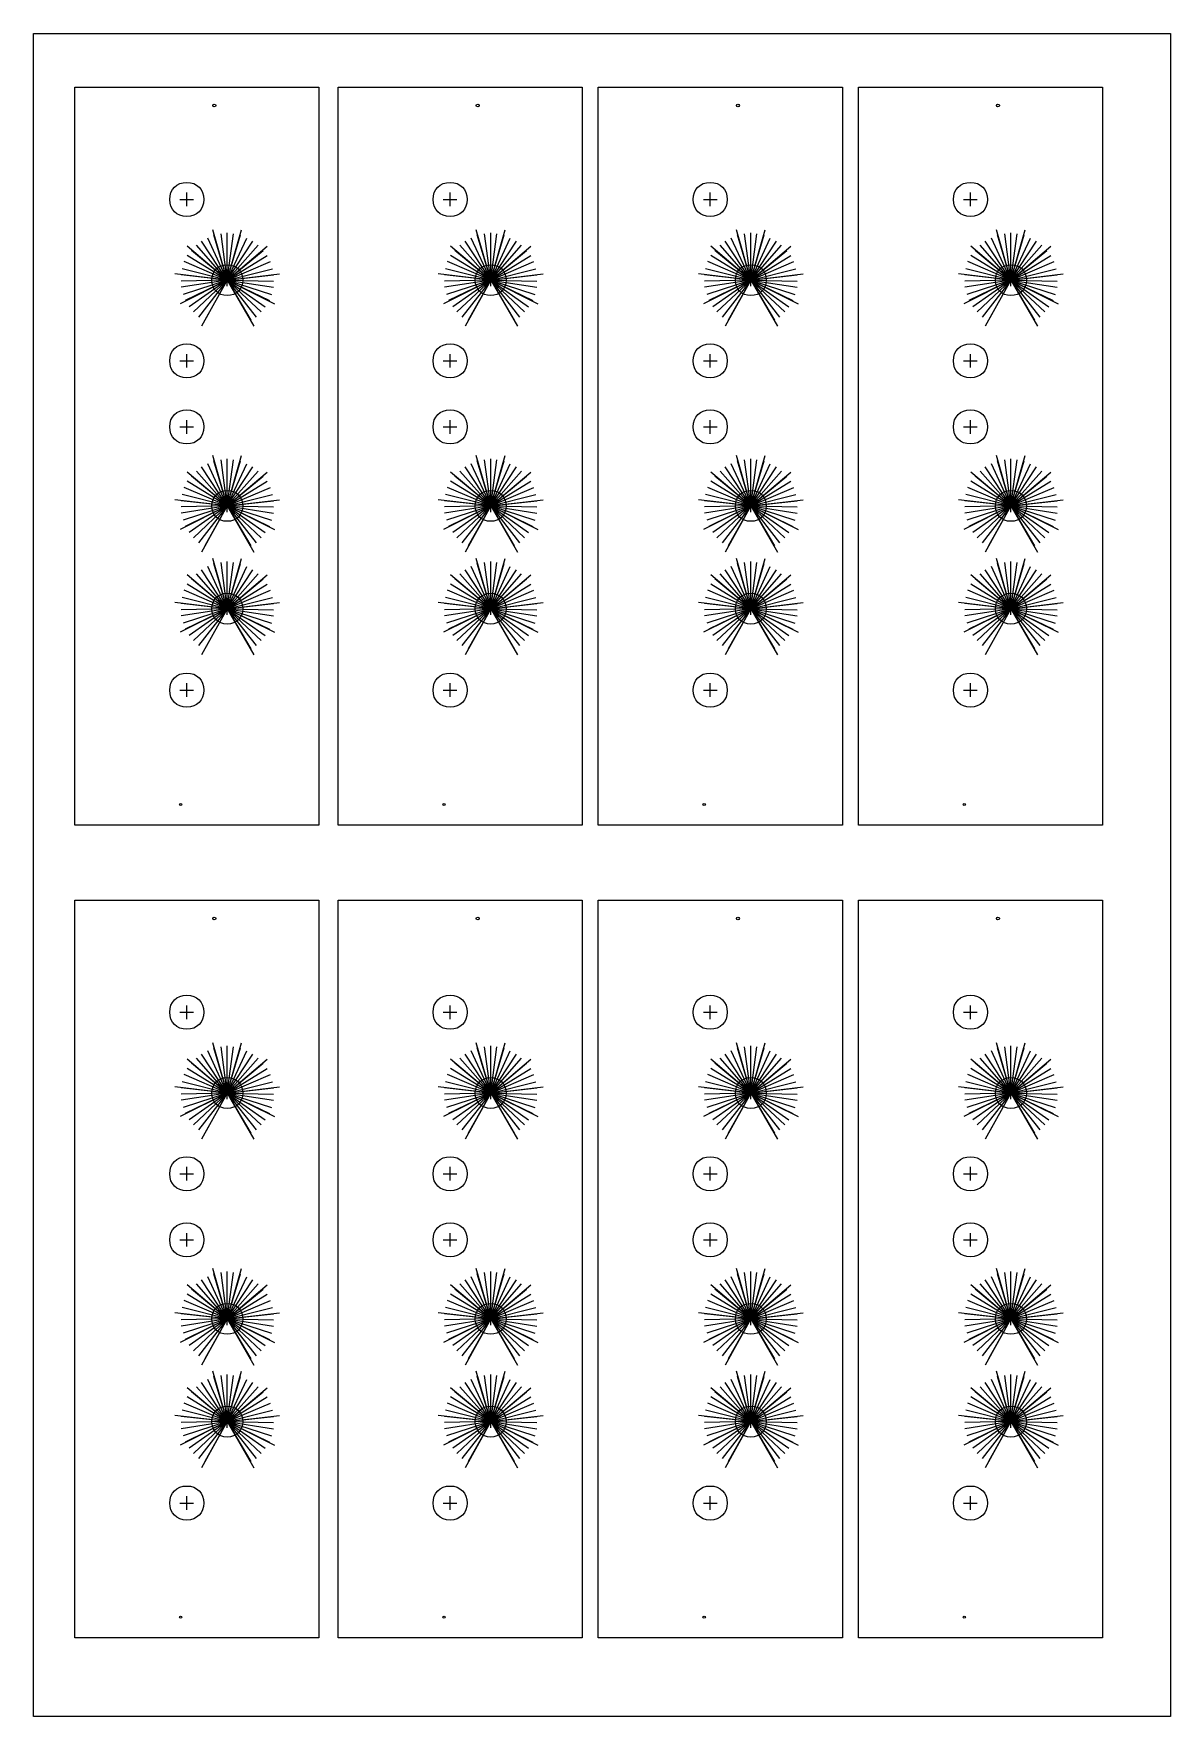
# Model space of a CAD drawing. Extents: x 7 to 204, y 0 to 292.
import ezdxf

# ---------------------------------------------------------------- set-up
doc = ezdxf.new("R2010")
doc.units = 0
doc.layers.add('background', color=7, linetype='CONTINUOUS')
doc.layers.add('Layer_1', color=7, linetype='CONTINUOUS')

msp = doc.modelspace()

# ---------------------------------------------------------------- linework, layer by layer
at = {"layer": 'background', "color": 1}
msp.add_lwpolyline([(6.835278, 292.094215), (204.146974, 292.094215), (204.146974, 0), (6.835278, 0), (6.835278, 292.094215)], close=True, dxfattribs=at)
at = {"layer": 'Layer_1', "color": 1}
for points in [[(29.265102, 154.711557), (13.963344, 154.711557), (13.963344, 282.80957), (56.33566, 282.80957), (56.33566, 154.711557), (13.963344, 154.711557)], [(74.985102, 154.711557), (59.683344, 154.711557), (59.683344, 282.80957), (102.05566, 282.80957), (102.05566, 154.711557), (59.683344, 154.711557)], [(120.140658, 154.711557), (104.838899, 154.711557), (104.838899, 282.80957), (147.211216, 282.80957), (147.211216, 154.711557), (104.838899, 154.711557)], [(165.296213, 154.711557), (149.994455, 154.711557), (149.994455, 282.80957), (192.366771, 282.80957), (192.366771, 154.711557), (149.994455, 154.711557)], [(32.223357, 263.328041), (34.583793, 263.328041)], [(33.404104, 262.147294), (33.404104, 264.509141)], [(77.943357, 263.328041), (80.303793, 263.328041)], [(79.124104, 262.147294), (79.124104, 264.509141)], [(123.098912, 263.328041), (125.459349, 263.328041)], [(124.27966, 262.147294), (124.27966, 264.509141)], [(168.254468, 263.328041), (170.614904, 263.328041)], [(169.435215, 262.147294), (169.435215, 264.509141)], [(40.446994, 249.309572), (37.952855, 258.040822)], [(40.446994, 249.309572), (38.130655, 257.149353)], [(40.446994, 249.309572), (39.379136, 257.327153)], [(40.446994, 249.309572), (42.942544, 258.040822)], [(40.446994, 249.309572), (40.446994, 257.506011)], [(40.446994, 249.309572), (41.516263, 257.327153)], [(40.446994, 249.309572), (42.763686, 257.149353)], [(86.166994, 249.309572), (83.672855, 258.040822)], [(86.166994, 249.309572), (83.850655, 257.149353)], [(86.166994, 249.309572), (85.099136, 257.327153)], [(86.166994, 249.309572), (88.662544, 258.040822)], [(86.166994, 249.309572), (86.166994, 257.506011)], [(86.166994, 249.309572), (87.236263, 257.327153)], [(86.166994, 249.309572), (88.483686, 257.149353)], [(131.322549, 249.309572), (128.828411, 258.040822)], [(131.322549, 249.309572), (129.006211, 257.149353)], [(131.322549, 249.309572), (130.254691, 257.327153)], [(131.322549, 249.309572), (133.818099, 258.040822)], [(131.322549, 249.309572), (131.322549, 257.506011)], [(131.322549, 249.309572), (132.391819, 257.327153)], [(131.322549, 249.309572), (133.639241, 257.149353)], [(176.478105, 249.309572), (173.983966, 258.040822)], [(176.478105, 249.309572), (174.161766, 257.149353)], [(176.478105, 249.309572), (175.410247, 257.327153)], [(176.478105, 249.309572), (178.973655, 258.040822)], [(176.478105, 249.309572), (176.478105, 257.506011)], [(176.478105, 249.309572), (177.547374, 257.327153)], [(176.478105, 249.309572), (178.794797, 257.149353)], [(40.446994, 249.309572), (33.499036, 255.189672)], [(40.446994, 249.309572), (34.211294, 254.477061)], [(40.446994, 249.309572), (35.101705, 255.367472)], [(40.446994, 249.309572), (35.993174, 256.079731)], [(40.446994, 249.309572), (37.062444, 256.614542)], [(40.446994, 249.309572), (43.832955, 256.614542)], [(40.446994, 249.309572), (44.902224, 256.079731)], [(40.446994, 249.309572), (45.792636, 255.367472)], [(40.446994, 249.309572), (47.396363, 255.189672)], [(40.446994, 249.309572), (46.684105, 254.477061)], [(86.166994, 249.309572), (79.219036, 255.189672)], [(86.166994, 249.309572), (79.931294, 254.477061)], [(86.166994, 249.309572), (80.821705, 255.367472)], [(86.166994, 249.309572), (81.713174, 256.079731)], [(86.166994, 249.309572), (82.782444, 256.614542)], [(86.166994, 249.309572), (89.552955, 256.614542)], [(86.166994, 249.309572), (90.622224, 256.079731)], [(86.166994, 249.309572), (91.512636, 255.367472)], [(86.166994, 249.309572), (93.116363, 255.189672)], [(86.166994, 249.309572), (92.404105, 254.477061)], [(131.322549, 249.309572), (124.374591, 255.189672)], [(131.322549, 249.309572), (125.086849, 254.477061)], [(131.322549, 249.309572), (125.977261, 255.367472)], [(131.322549, 249.309572), (126.86873, 256.079731)], [(131.322549, 249.309572), (127.937999, 256.614542)], [(131.322549, 249.309572), (134.708511, 256.614542)], [(131.322549, 249.309572), (135.77778, 256.079731)], [(131.322549, 249.309572), (136.668191, 255.367472)], [(131.322549, 249.309572), (138.271919, 255.189672)], [(131.322549, 249.309572), (137.559661, 254.477061)], [(176.478105, 249.309572), (169.530147, 255.189672)], [(176.478105, 249.309572), (170.242405, 254.477061)], [(176.478105, 249.309572), (171.132816, 255.367472)], [(176.478105, 249.309572), (172.024286, 256.079731)], [(176.478105, 249.309572), (173.093555, 256.614542)], [(176.478105, 249.309572), (179.864066, 256.614542)], [(176.478105, 249.309572), (180.933336, 256.079731)], [(176.478105, 249.309572), (181.823747, 255.367472)], [(176.478105, 249.309572), (183.427474, 255.189672)], [(176.478105, 249.309572), (182.715216, 254.477061)], [(40.446994, 249.309572), (32.607566, 251.269253)], [(40.446994, 249.309572), (32.964224, 252.516322)], [(40.446994, 249.309572), (33.499036, 253.585592)], [(40.446994, 249.309572), (47.396363, 253.585592)], [(40.446994, 249.309572), (47.931174, 252.516322)], [(40.446994, 249.309572), (48.288186, 251.269253)], [(86.166994, 249.309572), (78.327566, 251.269253)], [(86.166994, 249.309572), (78.684224, 252.516322)], [(86.166994, 249.309572), (79.219036, 253.585592)], [(86.166994, 249.309572), (93.116363, 253.585592)], [(86.166994, 249.309572), (93.651174, 252.516322)], [(86.166994, 249.309572), (94.008186, 251.269253)], [(131.322549, 249.309572), (123.483122, 251.269253)], [(131.322549, 249.309572), (123.83978, 252.516322)], [(131.322549, 249.309572), (124.374591, 253.585592)], [(131.322549, 249.309572), (138.271919, 253.585592)], [(131.322549, 249.309572), (138.80673, 252.516322)], [(131.322549, 249.309572), (139.163741, 251.269253)], [(176.478105, 249.309572), (168.638677, 251.269253)], [(176.478105, 249.309572), (168.995336, 252.516322)], [(176.478105, 249.309572), (169.530147, 253.585592)], [(176.478105, 249.309572), (183.427474, 253.585592)], [(176.478105, 249.309572), (183.962286, 252.516322)], [(176.478105, 249.309572), (184.319297, 251.269253)], [(40.446994, 249.309572), (31.360144, 250.378842)], [(40.446994, 249.309572), (32.250555, 245.211353)], [(40.446994, 249.309572), (32.429766, 250.199631)], [(40.446994, 249.309572), (32.429766, 248.062503)], [(40.446994, 249.309572), (32.429766, 249.130361)], [(40.446994, 249.309572), (32.785013, 246.815434)], [(40.446994, 249.309572), (33.142024, 245.745811)], [(40.446994, 249.309572), (33.854636, 244.676542)], [(40.446994, 249.309572), (34.566894, 243.785072)], [(40.446994, 249.309572), (35.458716, 242.894661)], [(40.446994, 249.309572), (35.993174, 241.290581)], [(40.446994, 249.309572), (36.527986, 242.360203)], [(39.379136, 249.309572), (41.516263, 249.309572)], [(40.446994, 249.309572), (49.535255, 250.378842)], [(40.446994, 248.240303), (40.446994, 250.378842)], [(40.446994, 249.309572), (48.465986, 250.199631)], [(40.446994, 249.309572), (48.643786, 245.211353)], [(40.446994, 249.309572), (45.080024, 241.290581)], [(40.446994, 249.309572), (48.465986, 249.130361)], [(40.446994, 249.309572), (48.465986, 248.062503)], [(40.446994, 249.309572), (48.108974, 246.815434)], [(40.446994, 249.309572), (47.753374, 245.745811)], [(40.446994, 249.309572), (47.041116, 244.676542)], [(40.446994, 249.309572), (46.327094, 243.785072)], [(40.446994, 249.309572), (45.437036, 242.894661)], [(40.446994, 249.309572), (44.545213, 242.360203)], [(86.166994, 249.309572), (77.080144, 250.378842)], [(86.166994, 249.309572), (77.970555, 245.211353)], [(86.166994, 249.309572), (78.149766, 250.199631)], [(86.166994, 249.309572), (78.149766, 248.062503)], [(86.166994, 249.309572), (78.149766, 249.130361)], [(86.166994, 249.309572), (78.505013, 246.815434)], [(86.166994, 249.309572), (78.862024, 245.745811)], [(86.166994, 249.309572), (79.574636, 244.676542)], [(86.166994, 249.309572), (80.286894, 243.785072)], [(86.166994, 249.309572), (81.178716, 242.894661)], [(86.166994, 249.309572), (81.713174, 241.290581)], [(86.166994, 249.309572), (82.247986, 242.360203)], [(85.099136, 249.309572), (87.236263, 249.309572)], [(86.166994, 249.309572), (95.255255, 250.378842)], [(86.166994, 248.240303), (86.166994, 250.378842)], [(86.166994, 249.309572), (94.185986, 250.199631)], [(86.166994, 249.309572), (94.363786, 245.211353)], [(86.166994, 249.309572), (90.800024, 241.290581)], [(86.166994, 249.309572), (94.185986, 249.130361)], [(86.166994, 249.309572), (94.185986, 248.062503)], [(86.166994, 249.309572), (93.828974, 246.815434)], [(86.166994, 249.309572), (93.473374, 245.745811)], [(86.166994, 249.309572), (92.761116, 244.676542)], [(86.166994, 249.309572), (92.047094, 243.785072)], [(86.166994, 249.309572), (91.157036, 242.894661)], [(86.166994, 249.309572), (90.265213, 242.360203)], [(131.322549, 249.309572), (122.235699, 250.378842)], [(131.322549, 249.309572), (123.126111, 245.211353)], [(131.322549, 249.309572), (123.305322, 250.199631)], [(131.322549, 249.309572), (123.305322, 248.062503)], [(131.322549, 249.309572), (123.305322, 249.130361)], [(131.322549, 249.309572), (123.660569, 246.815434)], [(131.322549, 249.309572), (124.01758, 245.745811)], [(131.322549, 249.309572), (124.730191, 244.676542)], [(131.322549, 249.309572), (125.442449, 243.785072)], [(131.322549, 249.309572), (126.334272, 242.894661)], [(131.322549, 249.309572), (126.86873, 241.290581)], [(131.322549, 249.309572), (127.403541, 242.360203)], [(130.254691, 249.309572), (132.391819, 249.309572)], [(131.322549, 249.309572), (140.410811, 250.378842)], [(131.322549, 248.240303), (131.322549, 250.378842)], [(131.322549, 249.309572), (139.341541, 250.199631)], [(131.322549, 249.309572), (139.519341, 245.211353)], [(131.322549, 249.309572), (135.95558, 241.290581)], [(131.322549, 249.309572), (139.341541, 249.130361)], [(131.322549, 249.309572), (139.341541, 248.062503)], [(131.322549, 249.309572), (138.98453, 246.815434)], [(131.322549, 249.309572), (138.62893, 245.745811)], [(131.322549, 249.309572), (137.916672, 244.676542)], [(131.322549, 249.309572), (137.202649, 243.785072)], [(131.322549, 249.309572), (136.312591, 242.894661)], [(131.322549, 249.309572), (135.420769, 242.360203)], [(176.478105, 249.309572), (167.391255, 250.378842)], [(176.478105, 249.309572), (168.281666, 245.211353)], [(176.478105, 249.309572), (168.460877, 250.199631)], [(176.478105, 249.309572), (168.460877, 248.062503)], [(176.478105, 249.309572), (168.460877, 249.130361)], [(176.478105, 249.309572), (168.816124, 246.815434)], [(176.478105, 249.309572), (169.173136, 245.745811)], [(176.478105, 249.309572), (169.885747, 244.676542)], [(176.478105, 249.309572), (170.598005, 243.785072)], [(176.478105, 249.309572), (171.489827, 242.894661)], [(176.478105, 249.309572), (172.024286, 241.290581)], [(176.478105, 249.309572), (172.559097, 242.360203)], [(175.410247, 249.309572), (177.547374, 249.309572)], [(176.478105, 249.309572), (185.566366, 250.378842)], [(176.478105, 248.240303), (176.478105, 250.378842)], [(176.478105, 249.309572), (184.497097, 250.199631)], [(176.478105, 249.309572), (184.674897, 245.211353)], [(176.478105, 249.309572), (181.111136, 241.290581)], [(176.478105, 249.309572), (184.497097, 249.130361)], [(176.478105, 249.309572), (184.497097, 248.062503)], [(176.478105, 249.309572), (184.140086, 246.815434)], [(176.478105, 249.309572), (183.784486, 245.745811)], [(176.478105, 249.309572), (183.072227, 244.676542)], [(176.478105, 249.309572), (182.358205, 243.785072)], [(176.478105, 249.309572), (181.468147, 242.894661)], [(176.478105, 249.309572), (180.576324, 242.360203)], [(32.222966, 235.303414), (34.583402, 235.303414)], [(33.403713, 234.122667), (33.403713, 236.484514)], [(77.942966, 235.303414), (80.303402, 235.303414)], [(79.123713, 234.122667), (79.123713, 236.484514)], [(123.098522, 235.303414), (125.458958, 235.303414)], [(124.279269, 234.122667), (124.279269, 236.484514)], [(168.254077, 235.303414), (170.614513, 235.303414)], [(169.434824, 234.122667), (169.434824, 236.484514)], [(33.404105, 222.647125), (33.404105, 225.009325)], [(79.124105, 222.647125), (79.124105, 225.009325)], [(124.27966, 222.647125), (124.27966, 225.009325)], [(169.435216, 222.647125), (169.435216, 225.009325)], [(32.223358, 223.826814), (34.583794, 223.826814)], [(77.943358, 223.826814), (80.303794, 223.826814)], [(123.098913, 223.826814), (125.459349, 223.826814)], [(168.254469, 223.826814), (170.614905, 223.826814)], [(40.446833, 210.112908), (35.101544, 216.170808)], [(40.446833, 210.112908), (35.993014, 216.883066)], [(40.446833, 210.112908), (37.062283, 217.417877)], [(40.446833, 210.112908), (37.952694, 218.844158)], [(40.446833, 210.112908), (38.130494, 217.952688)], [(40.446833, 210.112908), (39.378975, 218.130488)], [(40.446833, 210.112908), (42.942383, 218.844158)], [(40.446833, 210.112908), (40.446833, 218.309347)], [(40.446833, 210.112908), (41.516102, 218.130488)], [(40.446833, 210.112908), (42.763525, 217.952688)], [(40.446833, 210.112908), (43.832794, 217.417877)], [(40.446833, 210.112908), (44.902064, 216.883066)], [(40.446833, 210.112908), (45.792475, 216.170808)], [(86.166833, 210.112908), (80.821544, 216.170808)], [(86.166833, 210.112908), (81.713014, 216.883066)], [(86.166833, 210.112908), (82.782283, 217.417877)], [(86.166833, 210.112908), (83.672694, 218.844158)], [(86.166833, 210.112908), (83.850494, 217.952688)], [(86.166833, 210.112908), (85.098975, 218.130488)], [(86.166833, 210.112908), (88.662383, 218.844158)], [(86.166833, 210.112908), (86.166833, 218.309347)], [(86.166833, 210.112908), (87.236102, 218.130488)], [(86.166833, 210.112908), (88.483525, 217.952688)], [(86.166833, 210.112908), (89.552794, 217.417877)], [(86.166833, 210.112908), (90.622064, 216.883066)], [(86.166833, 210.112908), (91.512475, 216.170808)], [(131.322389, 210.112908), (125.9771, 216.170808)], [(131.322389, 210.112908), (126.868569, 216.883066)], [(131.322389, 210.112908), (127.937839, 217.417877)], [(131.322389, 210.112908), (128.82825, 218.844158)], [(131.322389, 210.112908), (129.00605, 217.952688)], [(131.322389, 210.112908), (130.25453, 218.130488)], [(131.322389, 210.112908), (133.817939, 218.844158)], [(131.322389, 210.112908), (131.322389, 218.309347)], [(131.322389, 210.112908), (132.391658, 218.130488)], [(131.322389, 210.112908), (133.63908, 217.952688)], [(131.322389, 210.112908), (134.70835, 217.417877)], [(131.322389, 210.112908), (135.777619, 216.883066)], [(131.322389, 210.112908), (136.66803, 216.170808)], [(176.477944, 210.112908), (171.132655, 216.170808)], [(176.477944, 210.112908), (172.024125, 216.883066)], [(176.477944, 210.112908), (173.093394, 217.417877)], [(176.477944, 210.112908), (173.983805, 218.844158)], [(176.477944, 210.112908), (174.161605, 217.952688)], [(176.477944, 210.112908), (175.410086, 218.130488)], [(176.477944, 210.112908), (178.973494, 218.844158)], [(176.477944, 210.112908), (176.477944, 218.309347)], [(176.477944, 210.112908), (177.547214, 218.130488)], [(176.477944, 210.112908), (178.794636, 217.952688)], [(176.477944, 210.112908), (179.863905, 217.417877)], [(176.477944, 210.112908), (180.933175, 216.883066)], [(176.477944, 210.112908), (181.823586, 216.170808)], [(40.446833, 210.112908), (32.964064, 213.319658)], [(40.446833, 210.112908), (33.498875, 215.993008)], [(40.446833, 210.112908), (33.498875, 214.388927)], [(40.446833, 210.112908), (34.211133, 215.280397)], [(40.446833, 210.112908), (47.396202, 215.993008)], [(40.446833, 210.112908), (46.683944, 215.280397)], [(40.446833, 210.112908), (47.396202, 214.388927)], [(40.446833, 210.112908), (47.931014, 213.319658)], [(86.166833, 210.112908), (78.684064, 213.319658)], [(86.166833, 210.112908), (79.218875, 215.993008)], [(86.166833, 210.112908), (79.218875, 214.388927)], [(86.166833, 210.112908), (79.931133, 215.280397)], [(86.166833, 210.112908), (93.116202, 215.993008)], [(86.166833, 210.112908), (92.403944, 215.280397)], [(86.166833, 210.112908), (93.116202, 214.388927)], [(86.166833, 210.112908), (93.651014, 213.319658)], [(131.322389, 210.112908), (123.839619, 213.319658)], [(131.322389, 210.112908), (124.37443, 215.993008)], [(131.322389, 210.112908), (124.37443, 214.388927)], [(131.322389, 210.112908), (125.086689, 215.280397)], [(131.322389, 210.112908), (138.271758, 215.993008)], [(131.322389, 210.112908), (137.5595, 215.280397)], [(131.322389, 210.112908), (138.271758, 214.388927)], [(131.322389, 210.112908), (138.806569, 213.319658)], [(176.477944, 210.112908), (168.995175, 213.319658)], [(176.477944, 210.112908), (169.529986, 215.993008)], [(176.477944, 210.112908), (169.529986, 214.388927)], [(176.477944, 210.112908), (170.242244, 215.280397)], [(176.477944, 210.112908), (183.427314, 215.993008)], [(176.477944, 210.112908), (182.715055, 215.280397)], [(176.477944, 210.112908), (183.427314, 214.388927)], [(176.477944, 210.112908), (183.962125, 213.319658)], [(40.446833, 210.112908), (31.359983, 211.182177)], [(40.446833, 210.112908), (32.429605, 211.002966)], [(40.446833, 210.112908), (32.607405, 212.072588)], [(40.446833, 210.112908), (48.288025, 212.072588)], [(40.446833, 210.112908), (49.535094, 211.182177)], [(40.446833, 209.043638), (40.446833, 211.182177)], [(40.446833, 210.112908), (48.465825, 211.002966)], [(86.166833, 210.112908), (77.079983, 211.182177)], [(86.166833, 210.112908), (78.149605, 211.002966)], [(86.166833, 210.112908), (78.327405, 212.072588)], [(86.166833, 210.112908), (94.008025, 212.072588)], [(86.166833, 210.112908), (95.255094, 211.182177)], [(86.166833, 209.043638), (86.166833, 211.182177)], [(86.166833, 210.112908), (94.185825, 211.002966)], [(131.322389, 210.112908), (122.235539, 211.182177)], [(131.322389, 210.112908), (123.305161, 211.002966)], [(131.322389, 210.112908), (123.482961, 212.072588)], [(131.322389, 210.112908), (139.16358, 212.072588)], [(131.322389, 210.112908), (140.41065, 211.182177)], [(131.322389, 209.043638), (131.322389, 211.182177)], [(131.322389, 210.112908), (139.34138, 211.002966)], [(176.477944, 210.112908), (167.391094, 211.182177)], [(176.477944, 210.112908), (168.460716, 211.002966)], [(176.477944, 210.112908), (168.638516, 212.072588)], [(176.477944, 210.112908), (184.319136, 212.072588)], [(176.477944, 210.112908), (185.566205, 211.182177)], [(176.477944, 209.043638), (176.477944, 211.182177)], [(176.477944, 210.112908), (184.496936, 211.002966)], [(40.446833, 210.112908), (32.250394, 206.014688)], [(40.446833, 210.112908), (32.429605, 208.865838)], [(40.446833, 210.112908), (32.429605, 209.933697)], [(40.446833, 210.112908), (32.784852, 207.618769)], [(40.446833, 210.112908), (33.141864, 206.549147)], [(40.446833, 210.112908), (33.854475, 205.479877)], [(40.446833, 210.112908), (34.566733, 204.588408)], [(40.446833, 210.112908), (35.458555, 203.697997)], [(40.446833, 210.112908), (35.993014, 202.093916)], [(40.446833, 210.112908), (36.527825, 203.163538)], [(39.378975, 210.112908), (41.516102, 210.112908)], [(40.446833, 210.112908), (48.643625, 206.014688)], [(40.446833, 210.112908), (45.079864, 202.093916)], [(40.446833, 210.112908), (48.465825, 209.933697)], [(40.446833, 210.112908), (48.465825, 208.865838)], [(40.446833, 210.112908), (48.108814, 207.618769)], [(40.446833, 210.112908), (47.753214, 206.549147)], [(40.446833, 210.112908), (47.040955, 205.479877)], [(40.446833, 210.112908), (46.326933, 204.588408)], [(40.446833, 210.112908), (45.436875, 203.697997)], [(40.446833, 210.112908), (44.545052, 203.163538)], [(86.166833, 210.112908), (77.970394, 206.014688)], [(86.166833, 210.112908), (78.149605, 208.865838)], [(86.166833, 210.112908), (78.149605, 209.933697)], [(86.166833, 210.112908), (78.504852, 207.618769)], [(86.166833, 210.112908), (78.861864, 206.549147)], [(86.166833, 210.112908), (79.574475, 205.479877)], [(86.166833, 210.112908), (80.286733, 204.588408)], [(86.166833, 210.112908), (81.178555, 203.697997)], [(86.166833, 210.112908), (81.713014, 202.093916)], [(86.166833, 210.112908), (82.247825, 203.163538)], [(85.098975, 210.112908), (87.236102, 210.112908)], [(86.166833, 210.112908), (94.363625, 206.014688)], [(86.166833, 210.112908), (90.799864, 202.093916)], [(86.166833, 210.112908), (94.185825, 209.933697)], [(86.166833, 210.112908), (94.185825, 208.865838)], [(86.166833, 210.112908), (93.828814, 207.618769)], [(86.166833, 210.112908), (93.473214, 206.549147)], [(86.166833, 210.112908), (92.760955, 205.479877)], [(86.166833, 210.112908), (92.046933, 204.588408)], [(86.166833, 210.112908), (91.156875, 203.697997)], [(86.166833, 210.112908), (90.265052, 203.163538)], [(131.322389, 210.112908), (123.12595, 206.014688)], [(131.322389, 210.112908), (123.305161, 208.865838)], [(131.322389, 210.112908), (123.305161, 209.933697)], [(131.322389, 210.112908), (123.660408, 207.618769)], [(131.322389, 210.112908), (124.017419, 206.549147)], [(131.322389, 210.112908), (124.73003, 205.479877)], [(131.322389, 210.112908), (125.442289, 204.588408)], [(131.322389, 210.112908), (126.334111, 203.697997)], [(131.322389, 210.112908), (126.868569, 202.093916)], [(131.322389, 210.112908), (127.40338, 203.163538)], [(130.25453, 210.112908), (132.391658, 210.112908)], [(131.322389, 210.112908), (139.51918, 206.014688)], [(131.322389, 210.112908), (135.955419, 202.093916)], [(131.322389, 210.112908), (139.34138, 209.933697)], [(131.322389, 210.112908), (139.34138, 208.865838)], [(131.322389, 210.112908), (138.984369, 207.618769)], [(131.322389, 210.112908), (138.628769, 206.549147)], [(131.322389, 210.112908), (137.916511, 205.479877)], [(131.322389, 210.112908), (137.202489, 204.588408)], [(131.322389, 210.112908), (136.31243, 203.697997)], [(131.322389, 210.112908), (135.420608, 203.163538)], [(176.477944, 210.112908), (168.281505, 206.014688)], [(176.477944, 210.112908), (168.460716, 208.865838)], [(176.477944, 210.112908), (168.460716, 209.933697)], [(176.477944, 210.112908), (168.815964, 207.618769)], [(176.477944, 210.112908), (169.172975, 206.549147)], [(176.477944, 210.112908), (169.885586, 205.479877)], [(176.477944, 210.112908), (170.597844, 204.588408)], [(176.477944, 210.112908), (171.489666, 203.697997)], [(176.477944, 210.112908), (172.024125, 202.093916)], [(176.477944, 210.112908), (172.558936, 203.163538)], [(175.410086, 210.112908), (177.547214, 210.112908)], [(176.477944, 210.112908), (184.674736, 206.014688)], [(176.477944, 210.112908), (181.110975, 202.093916)], [(176.477944, 210.112908), (184.496936, 209.933697)], [(176.477944, 210.112908), (184.496936, 208.865838)], [(176.477944, 210.112908), (184.139925, 207.618769)], [(176.477944, 210.112908), (183.784325, 206.549147)], [(176.477944, 210.112908), (183.072066, 205.479877)], [(176.477944, 210.112908), (182.358044, 204.588408)], [(176.477944, 210.112908), (181.467986, 203.697997)], [(176.477944, 210.112908), (180.576164, 203.163538)], [(40.446833, 192.273359), (35.993014, 199.043517)], [(40.446833, 192.273359), (37.062283, 199.578328)], [(40.446833, 192.273359), (37.952694, 201.004609)], [(40.446833, 192.273359), (38.130494, 200.113139)], [(40.446833, 192.273359), (39.378975, 200.290939)], [(40.446833, 192.273359), (42.942383, 201.004609)], [(40.446833, 192.273359), (40.446833, 200.469798)], [(40.446833, 192.273359), (41.516102, 200.290939)], [(40.446833, 192.273359), (42.763525, 200.113139)], [(40.446833, 192.273359), (43.832794, 199.578328)], [(40.446833, 192.273359), (44.902064, 199.043517)], [(86.166833, 192.273359), (81.713014, 199.043517)], [(86.166833, 192.273359), (82.782283, 199.578328)], [(86.166833, 192.273359), (83.672694, 201.004609)], [(86.166833, 192.273359), (83.850494, 200.113139)], [(86.166833, 192.273359), (85.098975, 200.290939)], [(86.166833, 192.273359), (88.662383, 201.004609)], [(86.166833, 192.273359), (86.166833, 200.469798)], [(86.166833, 192.273359), (87.236102, 200.290939)], [(86.166833, 192.273359), (88.483525, 200.113139)], [(86.166833, 192.273359), (89.552794, 199.578328)], [(86.166833, 192.273359), (90.622064, 199.043517)], [(131.322389, 192.273359), (126.868569, 199.043517)], [(131.322389, 192.273359), (127.937839, 199.578328)], [(131.322389, 192.273359), (128.82825, 201.004609)], [(131.322389, 192.273359), (129.00605, 200.113139)], [(131.322389, 192.273359), (130.25453, 200.290939)], [(131.322389, 192.273359), (133.817939, 201.004609)], [(131.322389, 192.273359), (131.322389, 200.469798)], [(131.322389, 192.273359), (132.391658, 200.290939)], [(131.322389, 192.273359), (133.63908, 200.113139)], [(131.322389, 192.273359), (134.70835, 199.578328)], [(131.322389, 192.273359), (135.777619, 199.043517)], [(176.477944, 192.273359), (172.024125, 199.043517)], [(176.477944, 192.273359), (173.093394, 199.578328)], [(176.477944, 192.273359), (173.983805, 201.004609)], [(176.477944, 192.273359), (174.161605, 200.113139)], [(176.477944, 192.273359), (175.410086, 200.290939)], [(176.477944, 192.273359), (178.973494, 201.004609)], [(176.477944, 192.273359), (176.477944, 200.469798)], [(176.477944, 192.273359), (177.547214, 200.290939)], [(176.477944, 192.273359), (178.794636, 200.113139)], [(176.477944, 192.273359), (179.863905, 199.578328)], [(176.477944, 192.273359), (180.933175, 199.043517)], [(40.446833, 192.273359), (33.498875, 198.153459)], [(40.446833, 192.273359), (33.498875, 196.549378)], [(40.446833, 192.273359), (34.211133, 197.440848)], [(40.446833, 192.273359), (35.101544, 198.331259)], [(40.446833, 192.273359), (45.792475, 198.331259)], [(40.446833, 192.273359), (47.396202, 198.153459)], [(40.446833, 192.273359), (46.683944, 197.440848)], [(40.446833, 192.273359), (47.396202, 196.549378)], [(86.166833, 192.273359), (79.218875, 198.153459)], [(86.166833, 192.273359), (79.218875, 196.549378)], [(86.166833, 192.273359), (79.931133, 197.440848)], [(86.166833, 192.273359), (80.821544, 198.331259)], [(86.166833, 192.273359), (91.512475, 198.331259)], [(86.166833, 192.273359), (93.116202, 198.153459)], [(86.166833, 192.273359), (92.403944, 197.440848)], [(86.166833, 192.273359), (93.116202, 196.549378)], [(131.322389, 192.273359), (124.37443, 198.153459)], [(131.322389, 192.273359), (124.37443, 196.549378)], [(131.322389, 192.273359), (125.086689, 197.440848)], [(131.322389, 192.273359), (125.9771, 198.331259)], [(131.322389, 192.273359), (136.66803, 198.331259)], [(131.322389, 192.273359), (138.271758, 198.153459)], [(131.322389, 192.273359), (137.5595, 197.440848)], [(131.322389, 192.273359), (138.271758, 196.549378)], [(176.477944, 192.273359), (169.529986, 198.153459)], [(176.477944, 192.273359), (169.529986, 196.549378)], [(176.477944, 192.273359), (170.242244, 197.440848)], [(176.477944, 192.273359), (171.132655, 198.331259)], [(176.477944, 192.273359), (181.823586, 198.331259)], [(176.477944, 192.273359), (183.427314, 198.153459)], [(176.477944, 192.273359), (182.715055, 197.440848)], [(176.477944, 192.273359), (183.427314, 196.549378)], [(40.446833, 192.273359), (31.359983, 193.342628)], [(40.446833, 192.273359), (32.429605, 193.163417)], [(40.446833, 192.273359), (32.607405, 194.233039)], [(40.446833, 192.273359), (32.964064, 195.480109)], [(40.446833, 192.273359), (47.931014, 195.480109)], [(40.446833, 192.273359), (48.288025, 194.233039)], [(40.446833, 192.273359), (49.535094, 193.342628)], [(40.446833, 191.204089), (40.446833, 193.342628)], [(40.446833, 192.273359), (48.465825, 193.163417)], [(86.166833, 192.273359), (77.079983, 193.342628)], [(86.166833, 192.273359), (78.149605, 193.163417)], [(86.166833, 192.273359), (78.327405, 194.233039)], [(86.166833, 192.273359), (78.684064, 195.480109)], [(86.166833, 192.273359), (93.651014, 195.480109)], [(86.166833, 192.273359), (94.008025, 194.233039)], [(86.166833, 192.273359), (95.255094, 193.342628)], [(86.166833, 191.204089), (86.166833, 193.342628)], [(86.166833, 192.273359), (94.185825, 193.163417)], [(131.322389, 192.273359), (122.235539, 193.342628)], [(131.322389, 192.273359), (123.305161, 193.163417)], [(131.322389, 192.273359), (123.482961, 194.233039)], [(131.322389, 192.273359), (123.839619, 195.480109)], [(131.322389, 192.273359), (138.806569, 195.480109)], [(131.322389, 192.273359), (139.16358, 194.233039)], [(131.322389, 192.273359), (140.41065, 193.342628)], [(131.322389, 191.204089), (131.322389, 193.342628)], [(131.322389, 192.273359), (139.34138, 193.163417)], [(176.477944, 192.273359), (167.391094, 193.342628)], [(176.477944, 192.273359), (168.460716, 193.163417)], [(176.477944, 192.273359), (168.638516, 194.233039)], [(176.477944, 192.273359), (168.995175, 195.480109)], [(176.477944, 192.273359), (183.962125, 195.480109)], [(176.477944, 192.273359), (184.319136, 194.233039)], [(176.477944, 192.273359), (185.566205, 193.342628)], [(176.477944, 191.204089), (176.477944, 193.342628)], [(176.477944, 192.273359), (184.496936, 193.163417)], [(40.446833, 192.273359), (32.250394, 188.175139)], [(40.446833, 192.273359), (32.429605, 191.026289)], [(40.446833, 192.273359), (32.429605, 192.094148)], [(40.446833, 192.273359), (32.784852, 189.77922)], [(40.446833, 192.273359), (33.141864, 188.709598)], [(40.446833, 192.273359), (33.854475, 187.640328)], [(40.446833, 192.273359), (34.566733, 186.748859)], [(40.446833, 192.273359), (35.458555, 185.858448)], [(40.446833, 192.273359), (35.993014, 184.254367)], [(40.446833, 192.273359), (36.527825, 185.323989)], [(39.378975, 192.273359), (41.516102, 192.273359)], [(40.446833, 192.273359), (48.643625, 188.175139)], [(40.446833, 192.273359), (45.079864, 184.254367)], [(40.446833, 192.273359), (48.465825, 192.094148)], [(40.446833, 192.273359), (48.465825, 191.026289)], [(40.446833, 192.273359), (48.108814, 189.77922)], [(40.446833, 192.273359), (47.753214, 188.709598)], [(40.446833, 192.273359), (47.040955, 187.640328)], [(40.446833, 192.273359), (46.326933, 186.748859)], [(40.446833, 192.273359), (45.436875, 185.858448)], [(40.446833, 192.273359), (44.545052, 185.323989)], [(86.166833, 192.273359), (77.970394, 188.175139)], [(86.166833, 192.273359), (78.149605, 191.026289)], [(86.166833, 192.273359), (78.149605, 192.094148)], [(86.166833, 192.273359), (78.504852, 189.77922)], [(86.166833, 192.273359), (78.861864, 188.709598)], [(86.166833, 192.273359), (79.574475, 187.640328)], [(86.166833, 192.273359), (80.286733, 186.748859)], [(86.166833, 192.273359), (81.178555, 185.858448)], [(86.166833, 192.273359), (81.713014, 184.254367)], [(86.166833, 192.273359), (82.247825, 185.323989)], [(85.098975, 192.273359), (87.236102, 192.273359)], [(86.166833, 192.273359), (94.363625, 188.175139)], [(86.166833, 192.273359), (90.799864, 184.254367)], [(86.166833, 192.273359), (94.185825, 192.094148)], [(86.166833, 192.273359), (94.185825, 191.026289)], [(86.166833, 192.273359), (93.828814, 189.77922)], [(86.166833, 192.273359), (93.473214, 188.709598)], [(86.166833, 192.273359), (92.760955, 187.640328)], [(86.166833, 192.273359), (92.046933, 186.748859)], [(86.166833, 192.273359), (91.156875, 185.858448)], [(86.166833, 192.273359), (90.265052, 185.323989)], [(131.322389, 192.273359), (123.12595, 188.175139)], [(131.322389, 192.273359), (123.305161, 191.026289)], [(131.322389, 192.273359), (123.305161, 192.094148)], [(131.322389, 192.273359), (123.660408, 189.77922)], [(131.322389, 192.273359), (124.017419, 188.709598)], [(131.322389, 192.273359), (124.73003, 187.640328)], [(131.322389, 192.273359), (125.442289, 186.748859)], [(131.322389, 192.273359), (126.334111, 185.858448)], [(131.322389, 192.273359), (126.868569, 184.254367)], [(131.322389, 192.273359), (127.40338, 185.323989)], [(130.25453, 192.273359), (132.391658, 192.273359)], [(131.322389, 192.273359), (139.51918, 188.175139)], [(131.322389, 192.273359), (135.955419, 184.254367)], [(131.322389, 192.273359), (139.34138, 192.094148)], [(131.322389, 192.273359), (139.34138, 191.026289)], [(131.322389, 192.273359), (138.984369, 189.77922)], [(131.322389, 192.273359), (138.628769, 188.709598)], [(131.322389, 192.273359), (137.916511, 187.640328)], [(131.322389, 192.273359), (137.202489, 186.748859)], [(131.322389, 192.273359), (136.31243, 185.858448)], [(131.322389, 192.273359), (135.420608, 185.323989)], [(176.477944, 192.273359), (168.281505, 188.175139)], [(176.477944, 192.273359), (168.460716, 191.026289)], [(176.477944, 192.273359), (168.460716, 192.094148)], [(176.477944, 192.273359), (168.815964, 189.77922)], [(176.477944, 192.273359), (169.172975, 188.709598)], [(176.477944, 192.273359), (169.885586, 187.640328)], [(176.477944, 192.273359), (170.597844, 186.748859)], [(176.477944, 192.273359), (171.489666, 185.858448)], [(176.477944, 192.273359), (172.024125, 184.254367)], [(176.477944, 192.273359), (172.558936, 185.323989)], [(175.410086, 192.273359), (177.547214, 192.273359)], [(176.477944, 192.273359), (184.674736, 188.175139)], [(176.477944, 192.273359), (181.110975, 184.254367)], [(176.477944, 192.273359), (184.496936, 192.094148)], [(176.477944, 192.273359), (184.496936, 191.026289)], [(176.477944, 192.273359), (184.139925, 189.77922)], [(176.477944, 192.273359), (183.784325, 188.709598)], [(176.477944, 192.273359), (183.072066, 187.640328)], [(176.477944, 192.273359), (182.358044, 186.748859)], [(176.477944, 192.273359), (181.467986, 185.858448)], [(176.477944, 192.273359), (180.576164, 185.323989)], [(33.403714, 176.964694), (33.403714, 179.326894)], [(79.123714, 176.964694), (79.123714, 179.326894)], [(124.279269, 176.964694), (124.279269, 179.326894)], [(169.434825, 176.964694), (169.434825, 179.326894)], [(32.222967, 178.144383), (34.583403, 178.144383)], [(77.942967, 178.144383), (80.303403, 178.144383)], [(123.098522, 178.144383), (125.458958, 178.144383)], [(168.254078, 178.144383), (170.614514, 178.144383)], [(29.265102, 13.600446), (13.963344, 13.600446), (13.963344, 141.698459), (56.33566, 141.698459), (56.33566, 13.600446), (13.963344, 13.600446)], [(74.985102, 13.600446), (59.683344, 13.600446), (59.683344, 141.698459), (102.05566, 141.698459), (102.05566, 13.600446), (59.683344, 13.600446)], [(120.140658, 13.600446), (104.838899, 13.600446), (104.838899, 141.698459), (147.211216, 141.698459), (147.211216, 13.600446), (104.838899, 13.600446)], [(165.296213, 13.600446), (149.994455, 13.600446), (149.994455, 141.698459), (192.366771, 141.698459), (192.366771, 13.600446), (149.994455, 13.600446)], [(33.404104, 121.036183), (33.404104, 123.39803)], [(79.124104, 121.036183), (79.124104, 123.39803)], [(124.27966, 121.036183), (124.27966, 123.39803)], [(169.435215, 121.036183), (169.435215, 123.39803)], [(32.223357, 122.21693), (34.583793, 122.21693)], [(77.943357, 122.21693), (80.303793, 122.21693)], [(123.098912, 122.21693), (125.459349, 122.21693)], [(168.254468, 122.21693), (170.614904, 122.21693)], [(40.446994, 108.198461), (37.952855, 116.929711)], [(40.446994, 108.198461), (42.942544, 116.929711)], [(86.166994, 108.198461), (83.672855, 116.929711)], [(86.166994, 108.198461), (88.662544, 116.929711)], [(131.322549, 108.198461), (128.828411, 116.929711)], [(131.322549, 108.198461), (133.818099, 116.929711)], [(176.478105, 108.198461), (173.983966, 116.929711)], [(176.478105, 108.198461), (178.973655, 116.929711)], [(40.446994, 108.198461), (33.499036, 114.078561)], [(40.446994, 108.198461), (35.101705, 114.256361)], [(40.446994, 108.198461), (35.993174, 114.96862)], [(40.446994, 108.198461), (37.062444, 115.503431)], [(40.446994, 108.198461), (38.130655, 116.038242)], [(40.446994, 108.198461), (39.379136, 116.216042)], [(40.446994, 108.198461), (40.446994, 116.3949)], [(40.446994, 108.198461), (41.516263, 116.216042)], [(40.446994, 108.198461), (42.763686, 116.038242)], [(40.446994, 108.198461), (43.832955, 115.503431)], [(40.446994, 108.198461), (44.902224, 114.96862)], [(40.446994, 108.198461), (45.792636, 114.256361)], [(40.446994, 108.198461), (47.396363, 114.078561)], [(86.166994, 108.198461), (79.219036, 114.078561)], [(86.166994, 108.198461), (80.821705, 114.256361)], [(86.166994, 108.198461), (81.713174, 114.96862)], [(86.166994, 108.198461), (82.782444, 115.503431)], [(86.166994, 108.198461), (83.850655, 116.038242)], [(86.166994, 108.198461), (85.099136, 116.216042)], [(86.166994, 108.198461), (86.166994, 116.3949)], [(86.166994, 108.198461), (87.236263, 116.216042)], [(86.166994, 108.198461), (88.483686, 116.038242)], [(86.166994, 108.198461), (89.552955, 115.503431)], [(86.166994, 108.198461), (90.622224, 114.96862)], [(86.166994, 108.198461), (91.512636, 114.256361)], [(86.166994, 108.198461), (93.116363, 114.078561)], [(131.322549, 108.198461), (124.374591, 114.078561)], [(131.322549, 108.198461), (125.977261, 114.256361)], [(131.322549, 108.198461), (126.86873, 114.96862)], [(131.322549, 108.198461), (127.937999, 115.503431)], [(131.322549, 108.198461), (129.006211, 116.038242)], [(131.322549, 108.198461), (130.254691, 116.216042)], [(131.322549, 108.198461), (131.322549, 116.3949)], [(131.322549, 108.198461), (132.391819, 116.216042)], [(131.322549, 108.198461), (133.639241, 116.038242)], [(131.322549, 108.198461), (134.708511, 115.503431)], [(131.322549, 108.198461), (135.77778, 114.96862)], [(131.322549, 108.198461), (136.668191, 114.256361)], [(131.322549, 108.198461), (138.271919, 114.078561)], [(176.478105, 108.198461), (169.530147, 114.078561)], [(176.478105, 108.198461), (171.132816, 114.256361)], [(176.478105, 108.198461), (172.024286, 114.96862)], [(176.478105, 108.198461), (173.093555, 115.503431)], [(176.478105, 108.198461), (174.161766, 116.038242)], [(176.478105, 108.198461), (175.410247, 116.216042)], [(176.478105, 108.198461), (176.478105, 116.3949)], [(176.478105, 108.198461), (177.547374, 116.216042)], [(176.478105, 108.198461), (178.794797, 116.038242)], [(176.478105, 108.198461), (179.864066, 115.503431)], [(176.478105, 108.198461), (180.933336, 114.96862)], [(176.478105, 108.198461), (181.823747, 114.256361)], [(176.478105, 108.198461), (183.427474, 114.078561)], [(40.446994, 108.198461), (32.964224, 111.405211)], [(40.446994, 108.198461), (33.499036, 112.474481)], [(40.446994, 108.198461), (34.211294, 113.36595)], [(40.446994, 108.198461), (46.684105, 113.36595)], [(40.446994, 108.198461), (47.396363, 112.474481)], [(40.446994, 108.198461), (47.931174, 111.405211)], [(86.166994, 108.198461), (78.684224, 111.405211)], [(86.166994, 108.198461), (79.219036, 112.474481)], [(86.166994, 108.198461), (79.931294, 113.36595)], [(86.166994, 108.198461), (92.404105, 113.36595)], [(86.166994, 108.198461), (93.116363, 112.474481)], [(86.166994, 108.198461), (93.651174, 111.405211)], [(131.322549, 108.198461), (123.83978, 111.405211)], [(131.322549, 108.198461), (124.374591, 112.474481)], [(131.322549, 108.198461), (125.086849, 113.36595)], [(131.322549, 108.198461), (137.559661, 113.36595)], [(131.322549, 108.198461), (138.271919, 112.474481)], [(131.322549, 108.198461), (138.80673, 111.405211)], [(176.478105, 108.198461), (168.995336, 111.405211)], [(176.478105, 108.198461), (169.530147, 112.474481)], [(176.478105, 108.198461), (170.242405, 113.36595)], [(176.478105, 108.198461), (182.715216, 113.36595)], [(176.478105, 108.198461), (183.427474, 112.474481)], [(176.478105, 108.198461), (183.962286, 111.405211)], [(40.446994, 108.198461), (31.360144, 109.267731)], [(40.446994, 108.198461), (32.250555, 104.100242)], [(40.446994, 108.198461), (32.429766, 109.08852)], [(40.446994, 108.198461), (32.429766, 106.951392)], [(40.446994, 108.198461), (32.429766, 108.01925)], [(40.446994, 108.198461), (32.607566, 110.158142)], [(40.446994, 108.198461), (32.785013, 105.704322)], [(40.446994, 108.198461), (33.142024, 104.6347)], [(40.446994, 108.198461), (33.854636, 103.565431)], [(40.446994, 108.198461), (34.566894, 102.673961)], [(40.446994, 108.198461), (35.458716, 101.78355)], [(40.446994, 108.198461), (35.993174, 100.17947)], [(40.446994, 108.198461), (36.527986, 101.249092)], [(39.379136, 108.198461), (41.516263, 108.198461)], [(40.446994, 108.198461), (48.288186, 110.158142)], [(40.446994, 108.198461), (49.535255, 109.267731)], [(40.446994, 107.129192), (40.446994, 109.267731)], [(40.446994, 108.198461), (48.465986, 109.08852)], [(40.446994, 108.198461), (48.643786, 104.100242)], [(40.446994, 108.198461), (45.080024, 100.17947)], [(40.446994, 108.198461), (48.465986, 108.01925)], [(40.446994, 108.198461), (48.465986, 106.951392)], [(40.446994, 108.198461), (48.108974, 105.704322)], [(40.446994, 108.198461), (47.753374, 104.6347)], [(40.446994, 108.198461), (47.041116, 103.565431)], [(40.446994, 108.198461), (46.327094, 102.673961)], [(40.446994, 108.198461), (45.437036, 101.78355)], [(40.446994, 108.198461), (44.545213, 101.249092)], [(86.166994, 108.198461), (77.080144, 109.267731)], [(86.166994, 108.198461), (77.970555, 104.100242)], [(86.166994, 108.198461), (78.149766, 109.08852)], [(86.166994, 108.198461), (78.149766, 106.951392)], [(86.166994, 108.198461), (78.149766, 108.01925)], [(86.166994, 108.198461), (78.327566, 110.158142)], [(86.166994, 108.198461), (78.505013, 105.704322)], [(86.166994, 108.198461), (78.862024, 104.6347)], [(86.166994, 108.198461), (79.574636, 103.565431)], [(86.166994, 108.198461), (80.286894, 102.673961)], [(86.166994, 108.198461), (81.178716, 101.78355)], [(86.166994, 108.198461), (81.713174, 100.17947)], [(86.166994, 108.198461), (82.247986, 101.249092)], [(85.099136, 108.198461), (87.236263, 108.198461)], [(86.166994, 108.198461), (94.008186, 110.158142)], [(86.166994, 108.198461), (95.255255, 109.267731)], [(86.166994, 107.129192), (86.166994, 109.267731)], [(86.166994, 108.198461), (94.185986, 109.08852)], [(86.166994, 108.198461), (94.363786, 104.100242)], [(86.166994, 108.198461), (90.800024, 100.17947)], [(86.166994, 108.198461), (94.185986, 108.01925)], [(86.166994, 108.198461), (94.185986, 106.951392)], [(86.166994, 108.198461), (93.828974, 105.704322)], [(86.166994, 108.198461), (93.473374, 104.6347)], [(86.166994, 108.198461), (92.761116, 103.565431)], [(86.166994, 108.198461), (92.047094, 102.673961)], [(86.166994, 108.198461), (91.157036, 101.78355)], [(86.166994, 108.198461), (90.265213, 101.249092)], [(131.322549, 108.198461), (122.235699, 109.267731)], [(131.322549, 108.198461), (123.126111, 104.100242)], [(131.322549, 108.198461), (123.305322, 109.08852)], [(131.322549, 108.198461), (123.305322, 106.951392)], [(131.322549, 108.198461), (123.305322, 108.01925)], [(131.322549, 108.198461), (123.483122, 110.158142)], [(131.322549, 108.198461), (123.660569, 105.704322)], [(131.322549, 108.198461), (124.01758, 104.6347)], [(131.322549, 108.198461), (124.730191, 103.565431)], [(131.322549, 108.198461), (125.442449, 102.673961)], [(131.322549, 108.198461), (126.334272, 101.78355)], [(131.322549, 108.198461), (126.86873, 100.17947)], [(131.322549, 108.198461), (127.403541, 101.249092)], [(130.254691, 108.198461), (132.391819, 108.198461)], [(131.322549, 108.198461), (139.163741, 110.158142)], [(131.322549, 108.198461), (140.410811, 109.267731)], [(131.322549, 107.129192), (131.322549, 109.267731)], [(131.322549, 108.198461), (139.341541, 109.08852)], [(131.322549, 108.198461), (139.519341, 104.100242)], [(131.322549, 108.198461), (135.95558, 100.17947)], [(131.322549, 108.198461), (139.341541, 108.01925)], [(131.322549, 108.198461), (139.341541, 106.951392)], [(131.322549, 108.198461), (138.98453, 105.704322)], [(131.322549, 108.198461), (138.62893, 104.6347)], [(131.322549, 108.198461), (137.916672, 103.565431)], [(131.322549, 108.198461), (137.202649, 102.673961)], [(131.322549, 108.198461), (136.312591, 101.78355)], [(131.322549, 108.198461), (135.420769, 101.249092)], [(176.478105, 108.198461), (167.391255, 109.267731)], [(176.478105, 108.198461), (168.281666, 104.100242)], [(176.478105, 108.198461), (168.460877, 109.08852)], [(176.478105, 108.198461), (168.460877, 106.951392)], [(176.478105, 108.198461), (168.460877, 108.01925)], [(176.478105, 108.198461), (168.638677, 110.158142)], [(176.478105, 108.198461), (168.816124, 105.704322)], [(176.478105, 108.198461), (169.173136, 104.6347)], [(176.478105, 108.198461), (169.885747, 103.565431)], [(176.478105, 108.198461), (170.598005, 102.673961)], [(176.478105, 108.198461), (171.489827, 101.78355)], [(176.478105, 108.198461), (172.024286, 100.17947)], [(176.478105, 108.198461), (172.559097, 101.249092)], [(175.410247, 108.198461), (177.547374, 108.198461)], [(176.478105, 108.198461), (184.319297, 110.158142)], [(176.478105, 108.198461), (185.566366, 109.267731)], [(176.478105, 107.129192), (176.478105, 109.267731)], [(176.478105, 108.198461), (184.497097, 109.08852)], [(176.478105, 108.198461), (184.674897, 104.100242)], [(176.478105, 108.198461), (181.111136, 100.17947)], [(176.478105, 108.198461), (184.497097, 108.01925)], [(176.478105, 108.198461), (184.497097, 106.951392)], [(176.478105, 108.198461), (184.140086, 105.704322)], [(176.478105, 108.198461), (183.784486, 104.6347)], [(176.478105, 108.198461), (183.072227, 103.565431)], [(176.478105, 108.198461), (182.358205, 102.673961)], [(176.478105, 108.198461), (181.468147, 101.78355)], [(176.478105, 108.198461), (180.576324, 101.249092)], [(32.222966, 94.192303), (34.583402, 94.192303)], [(33.403713, 93.011556), (33.403713, 95.373403)], [(77.942966, 94.192303), (80.303402, 94.192303)], [(79.123713, 93.011556), (79.123713, 95.373403)], [(123.098522, 94.192303), (125.458958, 94.192303)], [(124.279269, 93.011556), (124.279269, 95.373403)], [(168.254077, 94.192303), (170.614513, 94.192303)], [(169.434824, 93.011556), (169.434824, 95.373403)], [(32.223358, 82.715702), (34.583794, 82.715702)], [(33.404105, 81.536014), (33.404105, 83.898214)], [(77.943358, 82.715702), (80.303794, 82.715702)], [(79.124105, 81.536014), (79.124105, 83.898214)], [(123.098913, 82.715702), (125.459349, 82.715702)], [(124.27966, 81.536014), (124.27966, 83.898214)], [(168.254469, 82.715702), (170.614905, 82.715702)], [(169.435216, 81.536014), (169.435216, 83.898214)], [(40.446833, 69.001797), (37.062283, 76.306766)], [(40.446833, 69.001797), (37.952694, 77.733047)], [(40.446833, 69.001797), (38.130494, 76.841577)], [(40.446833, 69.001797), (39.378975, 77.019377)], [(40.446833, 69.001797), (42.942383, 77.733047)], [(40.446833, 69.001797), (40.446833, 77.198235)], [(40.446833, 69.001797), (41.516102, 77.019377)], [(40.446833, 69.001797), (42.763525, 76.841577)], [(40.446833, 69.001797), (43.832794, 76.306766)], [(86.166833, 69.001797), (82.782283, 76.306766)], [(86.166833, 69.001797), (83.672694, 77.733047)], [(86.166833, 69.001797), (83.850494, 76.841577)], [(86.166833, 69.001797), (85.098975, 77.019377)], [(86.166833, 69.001797), (88.662383, 77.733047)], [(86.166833, 69.001797), (86.166833, 77.198235)], [(86.166833, 69.001797), (87.236102, 77.019377)], [(86.166833, 69.001797), (88.483525, 76.841577)], [(86.166833, 69.001797), (89.552794, 76.306766)], [(131.322389, 69.001797), (127.937839, 76.306766)], [(131.322389, 69.001797), (128.82825, 77.733047)], [(131.322389, 69.001797), (129.00605, 76.841577)], [(131.322389, 69.001797), (130.25453, 77.019377)], [(131.322389, 69.001797), (133.817939, 77.733047)], [(131.322389, 69.001797), (131.322389, 77.198235)], [(131.322389, 69.001797), (132.391658, 77.019377)], [(131.322389, 69.001797), (133.63908, 76.841577)], [(131.322389, 69.001797), (134.70835, 76.306766)], [(176.477944, 69.001797), (173.093394, 76.306766)], [(176.477944, 69.001797), (173.983805, 77.733047)], [(176.477944, 69.001797), (174.161605, 76.841577)], [(176.477944, 69.001797), (175.410086, 77.019377)], [(176.477944, 69.001797), (178.973494, 77.733047)], [(176.477944, 69.001797), (176.477944, 77.198235)], [(176.477944, 69.001797), (177.547214, 77.019377)], [(176.477944, 69.001797), (178.794636, 76.841577)], [(176.477944, 69.001797), (179.863905, 76.306766)], [(40.446833, 69.001797), (33.498875, 74.881897)], [(40.446833, 69.001797), (33.498875, 73.277816)], [(40.446833, 69.001797), (34.211133, 74.169285)], [(40.446833, 69.001797), (35.101544, 75.059697)], [(40.446833, 69.001797), (35.993014, 75.771955)], [(40.446833, 69.001797), (44.902064, 75.771955)], [(40.446833, 69.001797), (45.792475, 75.059697)], [(40.446833, 69.001797), (47.396202, 74.881897)], [(40.446833, 69.001797), (46.683944, 74.169285)], [(40.446833, 69.001797), (47.396202, 73.277816)], [(86.166833, 69.001797), (79.218875, 74.881897)], [(86.166833, 69.001797), (79.218875, 73.277816)], [(86.166833, 69.001797), (79.931133, 74.169285)], [(86.166833, 69.001797), (80.821544, 75.059697)], [(86.166833, 69.001797), (81.713014, 75.771955)], [(86.166833, 69.001797), (90.622064, 75.771955)], [(86.166833, 69.001797), (91.512475, 75.059697)], [(86.166833, 69.001797), (93.116202, 74.881897)], [(86.166833, 69.001797), (92.403944, 74.169285)], [(86.166833, 69.001797), (93.116202, 73.277816)], [(131.322389, 69.001797), (124.37443, 74.881897)], [(131.322389, 69.001797), (124.37443, 73.277816)], [(131.322389, 69.001797), (125.086689, 74.169285)], [(131.322389, 69.001797), (125.9771, 75.059697)], [(131.322389, 69.001797), (126.868569, 75.771955)], [(131.322389, 69.001797), (135.777619, 75.771955)], [(131.322389, 69.001797), (136.66803, 75.059697)], [(131.322389, 69.001797), (138.271758, 74.881897)], [(131.322389, 69.001797), (137.5595, 74.169285)], [(131.322389, 69.001797), (138.271758, 73.277816)], [(176.477944, 69.001797), (169.529986, 74.881897)], [(176.477944, 69.001797), (169.529986, 73.277816)], [(176.477944, 69.001797), (170.242244, 74.169285)], [(176.477944, 69.001797), (171.132655, 75.059697)], [(176.477944, 69.001797), (172.024125, 75.771955)], [(176.477944, 69.001797), (180.933175, 75.771955)], [(176.477944, 69.001797), (181.823586, 75.059697)], [(176.477944, 69.001797), (183.427314, 74.881897)], [(176.477944, 69.001797), (182.715055, 74.169285)], [(176.477944, 69.001797), (183.427314, 73.277816)], [(40.446833, 69.001797), (32.607405, 70.961477)], [(40.446833, 69.001797), (32.964064, 72.208547)], [(40.446833, 69.001797), (47.931014, 72.208547)], [(40.446833, 69.001797), (48.288025, 70.961477)], [(86.166833, 69.001797), (78.327405, 70.961477)], [(86.166833, 69.001797), (78.684064, 72.208547)], [(86.166833, 69.001797), (93.651014, 72.208547)], [(86.166833, 69.001797), (94.008025, 70.961477)], [(131.322389, 69.001797), (123.482961, 70.961477)], [(131.322389, 69.001797), (123.839619, 72.208547)], [(131.322389, 69.001797), (138.806569, 72.208547)], [(131.322389, 69.001797), (139.16358, 70.961477)], [(176.477944, 69.001797), (168.638516, 70.961477)], [(176.477944, 69.001797), (168.995175, 72.208547)], [(176.477944, 69.001797), (183.962125, 72.208547)], [(176.477944, 69.001797), (184.319136, 70.961477)], [(40.446833, 69.001797), (31.359983, 70.071066)], [(40.446833, 69.001797), (32.250394, 64.903577)], [(40.446833, 69.001797), (32.429605, 69.891855)], [(40.446833, 69.001797), (32.429605, 67.754727)], [(40.446833, 69.001797), (32.429605, 68.822585)], [(40.446833, 69.001797), (32.784852, 66.507658)], [(40.446833, 69.001797), (33.141864, 65.438035)], [(40.446833, 69.001797), (33.854475, 64.368766)], [(40.446833, 69.001797), (34.566733, 63.477297)], [(40.446833, 69.001797), (35.458555, 62.586885)], [(40.446833, 69.001797), (35.993014, 60.982805)], [(40.446833, 69.001797), (36.527825, 62.052427)], [(39.378975, 69.001797), (41.516102, 69.001797)], [(40.446833, 69.001797), (49.535094, 70.071066)], [(40.446833, 67.932527), (40.446833, 70.071066)], [(40.446833, 69.001797), (48.465825, 69.891855)], [(40.446833, 69.001797), (48.643625, 64.903577)], [(40.446833, 69.001797), (45.079864, 60.982805)], [(40.446833, 69.001797), (48.465825, 68.822585)], [(40.446833, 69.001797), (48.465825, 67.754727)], [(40.446833, 69.001797), (48.108814, 66.507658)], [(40.446833, 69.001797), (47.753214, 65.438035)], [(40.446833, 69.001797), (47.040955, 64.368766)], [(40.446833, 69.001797), (46.326933, 63.477297)], [(40.446833, 69.001797), (45.436875, 62.586885)], [(40.446833, 69.001797), (44.545052, 62.052427)], [(86.166833, 69.001797), (77.079983, 70.071066)], [(86.166833, 69.001797), (77.970394, 64.903577)], [(86.166833, 69.001797), (78.149605, 69.891855)], [(86.166833, 69.001797), (78.149605, 67.754727)], [(86.166833, 69.001797), (78.149605, 68.822585)], [(86.166833, 69.001797), (78.504852, 66.507658)], [(86.166833, 69.001797), (78.861864, 65.438035)], [(86.166833, 69.001797), (79.574475, 64.368766)], [(86.166833, 69.001797), (80.286733, 63.477297)], [(86.166833, 69.001797), (81.178555, 62.586885)], [(86.166833, 69.001797), (81.713014, 60.982805)], [(86.166833, 69.001797), (82.247825, 62.052427)], [(85.098975, 69.001797), (87.236102, 69.001797)], [(86.166833, 69.001797), (95.255094, 70.071066)], [(86.166833, 67.932527), (86.166833, 70.071066)], [(86.166833, 69.001797), (94.185825, 69.891855)], [(86.166833, 69.001797), (94.363625, 64.903577)], [(86.166833, 69.001797), (90.799864, 60.982805)], [(86.166833, 69.001797), (94.185825, 68.822585)], [(86.166833, 69.001797), (94.185825, 67.754727)], [(86.166833, 69.001797), (93.828814, 66.507658)], [(86.166833, 69.001797), (93.473214, 65.438035)], [(86.166833, 69.001797), (92.760955, 64.368766)], [(86.166833, 69.001797), (92.046933, 63.477297)], [(86.166833, 69.001797), (91.156875, 62.586885)], [(86.166833, 69.001797), (90.265052, 62.052427)], [(131.322389, 69.001797), (122.235539, 70.071066)], [(131.322389, 69.001797), (123.12595, 64.903577)], [(131.322389, 69.001797), (123.305161, 69.891855)], [(131.322389, 69.001797), (123.305161, 67.754727)], [(131.322389, 69.001797), (123.305161, 68.822585)], [(131.322389, 69.001797), (123.660408, 66.507658)], [(131.322389, 69.001797), (124.017419, 65.438035)], [(131.322389, 69.001797), (124.73003, 64.368766)], [(131.322389, 69.001797), (125.442289, 63.477297)], [(131.322389, 69.001797), (126.334111, 62.586885)], [(131.322389, 69.001797), (126.868569, 60.982805)], [(131.322389, 69.001797), (127.40338, 62.052427)], [(130.25453, 69.001797), (132.391658, 69.001797)], [(131.322389, 69.001797), (140.41065, 70.071066)], [(131.322389, 67.932527), (131.322389, 70.071066)], [(131.322389, 69.001797), (139.34138, 69.891855)], [(131.322389, 69.001797), (139.51918, 64.903577)], [(131.322389, 69.001797), (135.955419, 60.982805)], [(131.322389, 69.001797), (139.34138, 68.822585)], [(131.322389, 69.001797), (139.34138, 67.754727)], [(131.322389, 69.001797), (138.984369, 66.507658)], [(131.322389, 69.001797), (138.628769, 65.438035)], [(131.322389, 69.001797), (137.916511, 64.368766)], [(131.322389, 69.001797), (137.202489, 63.477297)], [(131.322389, 69.001797), (136.31243, 62.586885)], [(131.322389, 69.001797), (135.420608, 62.052427)], [(176.477944, 69.001797), (167.391094, 70.071066)], [(176.477944, 69.001797), (168.281505, 64.903577)], [(176.477944, 69.001797), (168.460716, 69.891855)], [(176.477944, 69.001797), (168.460716, 67.754727)], [(176.477944, 69.001797), (168.460716, 68.822585)], [(176.477944, 69.001797), (168.815964, 66.507658)], [(176.477944, 69.001797), (169.172975, 65.438035)], [(176.477944, 69.001797), (169.885586, 64.368766)], [(176.477944, 69.001797), (170.597844, 63.477297)], [(176.477944, 69.001797), (171.489666, 62.586885)], [(176.477944, 69.001797), (172.024125, 60.982805)], [(176.477944, 69.001797), (172.558936, 62.052427)], [(175.410086, 69.001797), (177.547214, 69.001797)], [(176.477944, 69.001797), (185.566205, 70.071066)], [(176.477944, 67.932527), (176.477944, 70.071066)], [(176.477944, 69.001797), (184.496936, 69.891855)], [(176.477944, 69.001797), (184.674736, 64.903577)], [(176.477944, 69.001797), (181.110975, 60.982805)], [(176.477944, 69.001797), (184.496936, 68.822585)], [(176.477944, 69.001797), (184.496936, 67.754727)], [(176.477944, 69.001797), (184.139925, 66.507658)], [(176.477944, 69.001797), (183.784325, 65.438035)], [(176.477944, 69.001797), (183.072066, 64.368766)], [(176.477944, 69.001797), (182.358044, 63.477297)], [(176.477944, 69.001797), (181.467986, 62.586885)], [(176.477944, 69.001797), (180.576164, 62.052427)], [(40.446833, 51.162248), (37.062283, 58.467217)], [(40.446833, 51.162248), (37.952694, 59.893498)], [(40.446833, 51.162248), (38.130494, 59.002028)], [(40.446833, 51.162248), (39.378975, 59.179828)], [(40.446833, 51.162248), (42.942383, 59.893498)], [(40.446833, 51.162248), (40.446833, 59.358687)], [(40.446833, 51.162248), (41.516102, 59.179828)], [(40.446833, 51.162248), (42.763525, 59.002028)], [(40.446833, 51.162248), (43.832794, 58.467217)], [(86.166833, 51.162248), (82.782283, 58.467217)], [(86.166833, 51.162248), (83.672694, 59.893498)], [(86.166833, 51.162248), (83.850494, 59.002028)], [(86.166833, 51.162248), (85.098975, 59.179828)], [(86.166833, 51.162248), (88.662383, 59.893498)], [(86.166833, 51.162248), (86.166833, 59.358687)], [(86.166833, 51.162248), (87.236102, 59.179828)], [(86.166833, 51.162248), (88.483525, 59.002028)], [(86.166833, 51.162248), (89.552794, 58.467217)], [(131.322389, 51.162248), (127.937839, 58.467217)], [(131.322389, 51.162248), (128.82825, 59.893498)], [(131.322389, 51.162248), (129.00605, 59.002028)], [(131.322389, 51.162248), (130.25453, 59.179828)], [(131.322389, 51.162248), (133.817939, 59.893498)], [(131.322389, 51.162248), (131.322389, 59.358687)], [(131.322389, 51.162248), (132.391658, 59.179828)], [(131.322389, 51.162248), (133.63908, 59.002028)], [(131.322389, 51.162248), (134.70835, 58.467217)], [(176.477944, 51.162248), (173.093394, 58.467217)], [(176.477944, 51.162248), (173.983805, 59.893498)], [(176.477944, 51.162248), (174.161605, 59.002028)], [(176.477944, 51.162248), (175.410086, 59.179828)], [(176.477944, 51.162248), (178.973494, 59.893498)], [(176.477944, 51.162248), (176.477944, 59.358687)], [(176.477944, 51.162248), (177.547214, 59.179828)], [(176.477944, 51.162248), (178.794636, 59.002028)], [(176.477944, 51.162248), (179.863905, 58.467217)], [(40.446833, 51.162248), (33.498875, 57.042348)], [(40.446833, 51.162248), (34.211133, 56.329737)], [(40.446833, 51.162248), (35.101544, 57.220148)], [(40.446833, 51.162248), (35.993014, 57.932406)], [(40.446833, 51.162248), (44.902064, 57.932406)], [(40.446833, 51.162248), (45.792475, 57.220148)], [(40.446833, 51.162248), (47.396202, 57.042348)], [(40.446833, 51.162248), (46.683944, 56.329737)], [(86.166833, 51.162248), (79.218875, 57.042348)], [(86.166833, 51.162248), (79.931133, 56.329737)], [(86.166833, 51.162248), (80.821544, 57.220148)], [(86.166833, 51.162248), (81.713014, 57.932406)], [(86.166833, 51.162248), (90.622064, 57.932406)], [(86.166833, 51.162248), (91.512475, 57.220148)], [(86.166833, 51.162248), (93.116202, 57.042348)], [(86.166833, 51.162248), (92.403944, 56.329737)], [(131.322389, 51.162248), (124.37443, 57.042348)], [(131.322389, 51.162248), (125.086689, 56.329737)], [(131.322389, 51.162248), (125.9771, 57.220148)], [(131.322389, 51.162248), (126.868569, 57.932406)], [(131.322389, 51.162248), (135.777619, 57.932406)], [(131.322389, 51.162248), (136.66803, 57.220148)], [(131.322389, 51.162248), (138.271758, 57.042348)], [(131.322389, 51.162248), (137.5595, 56.329737)], [(176.477944, 51.162248), (169.529986, 57.042348)], [(176.477944, 51.162248), (170.242244, 56.329737)], [(176.477944, 51.162248), (171.132655, 57.220148)], [(176.477944, 51.162248), (172.024125, 57.932406)], [(176.477944, 51.162248), (180.933175, 57.932406)], [(176.477944, 51.162248), (181.823586, 57.220148)], [(176.477944, 51.162248), (183.427314, 57.042348)], [(176.477944, 51.162248), (182.715055, 56.329737)], [(40.446833, 51.162248), (32.607405, 53.121928)], [(40.446833, 51.162248), (32.964064, 54.368998)], [(40.446833, 51.162248), (33.498875, 55.438267)], [(40.446833, 51.162248), (47.396202, 55.438267)], [(40.446833, 51.162248), (47.931014, 54.368998)], [(40.446833, 51.162248), (48.288025, 53.121928)], [(86.166833, 51.162248), (78.327405, 53.121928)], [(86.166833, 51.162248), (78.684064, 54.368998)], [(86.166833, 51.162248), (79.218875, 55.438267)], [(86.166833, 51.162248), (93.116202, 55.438267)], [(86.166833, 51.162248), (93.651014, 54.368998)], [(86.166833, 51.162248), (94.008025, 53.121928)], [(131.322389, 51.162248), (123.482961, 53.121928)], [(131.322389, 51.162248), (123.839619, 54.368998)], [(131.322389, 51.162248), (124.37443, 55.438267)], [(131.322389, 51.162248), (138.271758, 55.438267)], [(131.322389, 51.162248), (138.806569, 54.368998)], [(131.322389, 51.162248), (139.16358, 53.121928)], [(176.477944, 51.162248), (168.638516, 53.121928)], [(176.477944, 51.162248), (168.995175, 54.368998)], [(176.477944, 51.162248), (169.529986, 55.438267)], [(176.477944, 51.162248), (183.427314, 55.438267)], [(176.477944, 51.162248), (183.962125, 54.368998)], [(176.477944, 51.162248), (184.319136, 53.121928)], [(40.446833, 51.162248), (31.359983, 52.231517)], [(40.446833, 51.162248), (32.250394, 47.064028)], [(40.446833, 51.162248), (32.429605, 52.052306)], [(40.446833, 51.162248), (32.429605, 49.915178)], [(40.446833, 51.162248), (32.429605, 50.983037)], [(40.446833, 51.162248), (32.784852, 48.668109)], [(40.446833, 51.162248), (33.141864, 47.598487)], [(40.446833, 51.162248), (33.854475, 46.529217)], [(40.446833, 51.162248), (34.566733, 45.637748)], [(40.446833, 51.162248), (35.458555, 44.747337)], [(40.446833, 51.162248), (35.993014, 43.143256)], [(40.446833, 51.162248), (36.527825, 44.212878)], [(39.378975, 51.162248), (41.516102, 51.162248)], [(40.446833, 51.162248), (49.535094, 52.231517)], [(40.446833, 50.092978), (40.446833, 52.231517)], [(40.446833, 51.162248), (48.465825, 52.052306)], [(40.446833, 51.162248), (48.643625, 47.064028)], [(40.446833, 51.162248), (45.079864, 43.143256)], [(40.446833, 51.162248), (48.465825, 50.983037)], [(40.446833, 51.162248), (48.465825, 49.915178)], [(40.446833, 51.162248), (48.108814, 48.668109)], [(40.446833, 51.162248), (47.753214, 47.598487)], [(40.446833, 51.162248), (47.040955, 46.529217)], [(40.446833, 51.162248), (46.326933, 45.637748)], [(40.446833, 51.162248), (45.436875, 44.747337)], [(40.446833, 51.162248), (44.545052, 44.212878)], [(86.166833, 51.162248), (77.079983, 52.231517)], [(86.166833, 51.162248), (77.970394, 47.064028)], [(86.166833, 51.162248), (78.149605, 52.052306)], [(86.166833, 51.162248), (78.149605, 49.915178)], [(86.166833, 51.162248), (78.149605, 50.983037)], [(86.166833, 51.162248), (78.504852, 48.668109)], [(86.166833, 51.162248), (78.861864, 47.598487)], [(86.166833, 51.162248), (79.574475, 46.529217)], [(86.166833, 51.162248), (80.286733, 45.637748)], [(86.166833, 51.162248), (81.178555, 44.747337)], [(86.166833, 51.162248), (81.713014, 43.143256)], [(86.166833, 51.162248), (82.247825, 44.212878)], [(85.098975, 51.162248), (87.236102, 51.162248)], [(86.166833, 51.162248), (95.255094, 52.231517)], [(86.166833, 50.092978), (86.166833, 52.231517)], [(86.166833, 51.162248), (94.185825, 52.052306)], [(86.166833, 51.162248), (94.363625, 47.064028)], [(86.166833, 51.162248), (90.799864, 43.143256)], [(86.166833, 51.162248), (94.185825, 50.983037)], [(86.166833, 51.162248), (94.185825, 49.915178)], [(86.166833, 51.162248), (93.828814, 48.668109)], [(86.166833, 51.162248), (93.473214, 47.598487)], [(86.166833, 51.162248), (92.760955, 46.529217)], [(86.166833, 51.162248), (92.046933, 45.637748)], [(86.166833, 51.162248), (91.156875, 44.747337)], [(86.166833, 51.162248), (90.265052, 44.212878)], [(131.322389, 51.162248), (122.235539, 52.231517)], [(131.322389, 51.162248), (123.12595, 47.064028)], [(131.322389, 51.162248), (123.305161, 52.052306)], [(131.322389, 51.162248), (123.305161, 49.915178)], [(131.322389, 51.162248), (123.305161, 50.983037)], [(131.322389, 51.162248), (123.660408, 48.668109)], [(131.322389, 51.162248), (124.017419, 47.598487)], [(131.322389, 51.162248), (124.73003, 46.529217)], [(131.322389, 51.162248), (125.442289, 45.637748)], [(131.322389, 51.162248), (126.334111, 44.747337)], [(131.322389, 51.162248), (126.868569, 43.143256)], [(131.322389, 51.162248), (127.40338, 44.212878)], [(130.25453, 51.162248), (132.391658, 51.162248)], [(131.322389, 51.162248), (140.41065, 52.231517)], [(131.322389, 50.092978), (131.322389, 52.231517)], [(131.322389, 51.162248), (139.34138, 52.052306)], [(131.322389, 51.162248), (139.51918, 47.064028)], [(131.322389, 51.162248), (135.955419, 43.143256)], [(131.322389, 51.162248), (139.34138, 50.983037)], [(131.322389, 51.162248), (139.34138, 49.915178)], [(131.322389, 51.162248), (138.984369, 48.668109)], [(131.322389, 51.162248), (138.628769, 47.598487)], [(131.322389, 51.162248), (137.916511, 46.529217)], [(131.322389, 51.162248), (137.202489, 45.637748)], [(131.322389, 51.162248), (136.31243, 44.747337)], [(131.322389, 51.162248), (135.420608, 44.212878)], [(176.477944, 51.162248), (167.391094, 52.231517)], [(176.477944, 51.162248), (168.281505, 47.064028)], [(176.477944, 51.162248), (168.460716, 52.052306)], [(176.477944, 51.162248), (168.460716, 49.915178)], [(176.477944, 51.162248), (168.460716, 50.983037)], [(176.477944, 51.162248), (168.815964, 48.668109)], [(176.477944, 51.162248), (169.172975, 47.598487)], [(176.477944, 51.162248), (169.885586, 46.529217)], [(176.477944, 51.162248), (170.597844, 45.637748)], [(176.477944, 51.162248), (171.489666, 44.747337)], [(176.477944, 51.162248), (172.024125, 43.143256)], [(176.477944, 51.162248), (172.558936, 44.212878)], [(175.410086, 51.162248), (177.547214, 51.162248)], [(176.477944, 51.162248), (185.566205, 52.231517)], [(176.477944, 50.092978), (176.477944, 52.231517)], [(176.477944, 51.162248), (184.496936, 52.052306)], [(176.477944, 51.162248), (184.674736, 47.064028)], [(176.477944, 51.162248), (181.110975, 43.143256)], [(176.477944, 51.162248), (184.496936, 50.983037)], [(176.477944, 51.162248), (184.496936, 49.915178)], [(176.477944, 51.162248), (184.139925, 48.668109)], [(176.477944, 51.162248), (183.784325, 47.598487)], [(176.477944, 51.162248), (183.072066, 46.529217)], [(176.477944, 51.162248), (182.358044, 45.637748)], [(176.477944, 51.162248), (181.467986, 44.747337)], [(176.477944, 51.162248), (180.576164, 44.212878)], [(33.403714, 35.853583), (33.403714, 38.215783)], [(79.123714, 35.853583), (79.123714, 38.215783)], [(124.279269, 35.853583), (124.279269, 38.215783)], [(169.434825, 35.853583), (169.434825, 38.215783)], [(32.222967, 37.033272), (34.583403, 37.033272)], [(77.942967, 37.033272), (80.303403, 37.033272)], [(123.098522, 37.033272), (125.458958, 37.033272)], [(168.254078, 37.033272), (170.614514, 37.033272)]]:
    msp.add_lwpolyline(points, dxfattribs=at)
for points in [[(38.462553, 279.621427), (38.462553, 279.621427)], [(84.182553, 279.621427), (84.182553, 279.621427)], [(129.338108, 279.621427), (129.338108, 279.621427)], [(174.493664, 279.621427), (174.493664, 279.621427)], [(32.565837, 158.306088), (32.565837, 158.306088)], [(78.285837, 158.306088), (78.285837, 158.306088)], [(123.441392, 158.306088), (123.441392, 158.306088)], [(168.596948, 158.306088), (168.596948, 158.306088)], [(38.462553, 138.510316), (38.462553, 138.510316)], [(84.182553, 138.510316), (84.182553, 138.510316)], [(129.338108, 138.510316), (129.338108, 138.510316)], [(174.493664, 138.510316), (174.493664, 138.510316)], [(32.565837, 17.194977), (32.565837, 17.194977)], [(78.285837, 17.194977), (78.285837, 17.194977)], [(123.441392, 17.194977), (123.441392, 17.194977)], [(168.596948, 17.194977), (168.596948, 17.194977)]]:
    msp.add_lwpolyline(points, close=True, dxfattribs=at)
at = {"layer": 'Layer_1', "color": 7}
for points in [[(40.659366, 249.254539), (40.659366, 249.254539)], [(86.379366, 249.254539), (86.379366, 249.254539)], [(131.534922, 249.254539), (131.534922, 249.254539)], [(176.690477, 249.254539), (176.690477, 249.254539)], [(40.659205, 210.057874), (40.659205, 210.057874)], [(86.379205, 210.057874), (86.379205, 210.057874)], [(131.534761, 210.057874), (131.534761, 210.057874)], [(176.690316, 210.057874), (176.690316, 210.057874)], [(40.659205, 192.218325), (40.659205, 192.218325)], [(86.379205, 192.218325), (86.379205, 192.218325)], [(131.534761, 192.218325), (131.534761, 192.218325)], [(176.690316, 192.218325), (176.690316, 192.218325)], [(40.659366, 108.143428), (40.659366, 108.143428)], [(86.379366, 108.143428), (86.379366, 108.143428)], [(131.534922, 108.143428), (131.534922, 108.143428)], [(176.690477, 108.143428), (176.690477, 108.143428)], [(40.659205, 68.946763), (40.659205, 68.946763)], [(86.379205, 68.946763), (86.379205, 68.946763)], [(131.534761, 68.946763), (131.534761, 68.946763)], [(176.690316, 68.946763), (176.690316, 68.946763)], [(40.659205, 51.107214), (40.659205, 51.107214)], [(86.379205, 51.107214), (86.379205, 51.107214)], [(131.534761, 51.107214), (131.534761, 51.107214)], [(176.690316, 51.107214), (176.690316, 51.107214)]]:
    msp.add_lwpolyline(points, close=True, dxfattribs=at)
at = {"layer": 'Layer_1', "color": 1}
for points in [[(37.934444, 279.621427), (37.934444, 279.753719), (38.051567, 279.861316), (38.197969, 279.861316)], [(38.197969, 279.381891), (38.051567, 279.381891), (37.934444, 279.489136), (37.934444, 279.621427)], [(38.197969, 279.861316), (38.344019, 279.861316), (38.462553, 279.753719), (38.462553, 279.621427)], [(38.462553, 279.621427), (38.462553, 279.489136), (38.344019, 279.381891), (38.197969, 279.381891)], [(83.654444, 279.621427), (83.654444, 279.753719), (83.771567, 279.861316), (83.917969, 279.861316)], [(83.917969, 279.381891), (83.771567, 279.381891), (83.654444, 279.489136), (83.654444, 279.621427)], [(83.917969, 279.861316), (84.064019, 279.861316), (84.182553, 279.753719), (84.182553, 279.621427)], [(84.182553, 279.621427), (84.182553, 279.489136), (84.064019, 279.381891), (83.917969, 279.381891)], [(128.81, 279.621427), (128.81, 279.753719), (128.927122, 279.861316), (129.073525, 279.861316)], [(129.073525, 279.381891), (128.927122, 279.381891), (128.81, 279.489136), (128.81, 279.621427)], [(129.073525, 279.861316), (129.219575, 279.861316), (129.338108, 279.753719), (129.338108, 279.621427)], [(129.338108, 279.621427), (129.338108, 279.489136), (129.219575, 279.381891), (129.073525, 279.381891)], [(173.965556, 279.621427), (173.965556, 279.753719), (174.082678, 279.861316), (174.229081, 279.861316)], [(174.229081, 279.381891), (174.082678, 279.381891), (173.965556, 279.489136), (173.965556, 279.621427)], [(174.229081, 279.861316), (174.375131, 279.861316), (174.493664, 279.753719), (174.493664, 279.621427)], [(174.493664, 279.621427), (174.493664, 279.489136), (174.375131, 279.381891), (174.229081, 279.381891)], [(30.451001, 263.328041), (30.451001, 265.098986), (31.632101, 266.279733), (33.404104, 266.279733)], [(33.404104, 266.279733), (35.175049, 266.279733), (36.354385, 265.098986), (36.354385, 263.328041)], [(76.171001, 263.328041), (76.171001, 265.098986), (77.352101, 266.279733), (79.124104, 266.279733)], [(79.124104, 266.279733), (80.895049, 266.279733), (82.074385, 265.098986), (82.074385, 263.328041)], [(121.326557, 263.328041), (121.326557, 265.098986), (122.507657, 266.279733), (124.27966, 266.279733)], [(124.27966, 266.279733), (126.050604, 266.279733), (127.22994, 265.098986), (127.22994, 263.328041)], [(166.482112, 263.328041), (166.482112, 265.098986), (167.663212, 266.279733), (169.435215, 266.279733)], [(169.435215, 266.279733), (171.20616, 266.279733), (172.385496, 265.098986), (172.385496, 263.328041)], [(33.404104, 260.37635), (31.632101, 260.37635), (30.451001, 261.55745), (30.451001, 263.328041)], [(36.354385, 263.328041), (36.354385, 261.55745), (35.175049, 260.37635), (33.404104, 260.37635)], [(79.124104, 260.37635), (77.352101, 260.37635), (76.171001, 261.55745), (76.171001, 263.328041)], [(82.074385, 263.328041), (82.074385, 261.55745), (80.895049, 260.37635), (79.124104, 260.37635)], [(124.27966, 260.37635), (122.507657, 260.37635), (121.326557, 261.55745), (121.326557, 263.328041)], [(127.22994, 263.328041), (127.22994, 261.55745), (126.050604, 260.37635), (124.27966, 260.37635)], [(169.435215, 260.37635), (167.663212, 260.37635), (166.482112, 261.55745), (166.482112, 263.328041)], [(172.385496, 263.328041), (172.385496, 261.55745), (171.20616, 260.37635), (169.435215, 260.37635)], [(37.775055, 249.309572), (37.775055, 250.912242), (38.844324, 251.981511), (40.446994, 251.981511)], [(40.446994, 251.981511), (42.051074, 251.981511), (43.120344, 250.912242), (43.120344, 249.309572)], [(83.495055, 249.309572), (83.495055, 250.912242), (84.564324, 251.981511), (86.166994, 251.981511)], [(86.166994, 251.981511), (87.771074, 251.981511), (88.840344, 250.912242), (88.840344, 249.309572)], [(128.650611, 249.309572), (128.650611, 250.912242), (129.71988, 251.981511), (131.322549, 251.981511)], [(131.322549, 251.981511), (132.92663, 251.981511), (133.995899, 250.912242), (133.995899, 249.309572)], [(173.806166, 249.309572), (173.806166, 250.912242), (174.875436, 251.981511), (176.478105, 251.981511)], [(176.478105, 251.981511), (178.082186, 251.981511), (179.151455, 250.912242), (179.151455, 249.309572)], [(40.446994, 246.636222), (38.844324, 246.636222), (37.775055, 247.705492), (37.775055, 249.309572)], [(43.120344, 249.309572), (43.120344, 247.705492), (42.051074, 246.636222), (40.446994, 246.636222)], [(86.166994, 246.636222), (84.564324, 246.636222), (83.495055, 247.705492), (83.495055, 249.309572)], [(88.840344, 249.309572), (88.840344, 247.705492), (87.771074, 246.636222), (86.166994, 246.636222)], [(131.322549, 246.636222), (129.71988, 246.636222), (128.650611, 247.705492), (128.650611, 249.309572)], [(133.995899, 249.309572), (133.995899, 247.705492), (132.92663, 246.636222), (131.322549, 246.636222)], [(176.478105, 246.636222), (174.875436, 246.636222), (173.806166, 247.705492), (173.806166, 249.309572)], [(179.151455, 249.309572), (179.151455, 247.705492), (178.082186, 246.636222), (176.478105, 246.636222)], [(30.450611, 235.303414), (30.450611, 237.074359), (31.631711, 238.255106), (33.403713, 238.255106)], [(33.403713, 238.255106), (35.174658, 238.255106), (36.353994, 237.074359), (36.353994, 235.303414)], [(76.170611, 235.303414), (76.170611, 237.074359), (77.351711, 238.255106), (79.123713, 238.255106)], [(79.123713, 238.255106), (80.894658, 238.255106), (82.073994, 237.074359), (82.073994, 235.303414)], [(121.326166, 235.303414), (121.326166, 237.074359), (122.507266, 238.255106), (124.279269, 238.255106)], [(124.279269, 238.255106), (126.050213, 238.255106), (127.229549, 237.074359), (127.229549, 235.303414)], [(166.481722, 235.303414), (166.481722, 237.074359), (167.662822, 238.255106), (169.434824, 238.255106)], [(169.434824, 238.255106), (171.205769, 238.255106), (172.385105, 237.074359), (172.385105, 235.303414)], [(33.403713, 232.351722), (31.631711, 232.351722), (30.450611, 233.532822), (30.450611, 235.303414)], [(36.353994, 235.303414), (36.353994, 233.532822), (35.174658, 232.351722), (33.403713, 232.351722)], [(79.123713, 232.351722), (77.351711, 232.351722), (76.170611, 233.532822), (76.170611, 235.303414)], [(82.073994, 235.303414), (82.073994, 233.532822), (80.894658, 232.351722), (79.123713, 232.351722)], [(124.279269, 232.351722), (122.507266, 232.351722), (121.326166, 233.532822), (121.326166, 235.303414)], [(127.229549, 235.303414), (127.229549, 233.532822), (126.050213, 232.351722), (124.279269, 232.351722)], [(169.434824, 232.351722), (167.662822, 232.351722), (166.481722, 233.532822), (166.481722, 235.303414)], [(172.385105, 235.303414), (172.385105, 233.532822), (171.205769, 232.351722), (169.434824, 232.351722)], [(30.451002, 223.826814), (30.451002, 225.599169), (31.632102, 226.778505), (33.404105, 226.778505)], [(33.404105, 226.778505), (35.175049, 226.778505), (36.354385, 225.599169), (36.354385, 223.826814)], [(76.171002, 223.826814), (76.171002, 225.599169), (77.352102, 226.778505), (79.124105, 226.778505)], [(79.124105, 226.778505), (80.895049, 226.778505), (82.074385, 225.599169), (82.074385, 223.826814)], [(121.326558, 223.826814), (121.326558, 225.599169), (122.507658, 226.778505), (124.27966, 226.778505)], [(124.27966, 226.778505), (126.050605, 226.778505), (127.229941, 225.599169), (127.229941, 223.826814)], [(166.482113, 223.826814), (166.482113, 225.599169), (167.663213, 226.778505), (169.435216, 226.778505)], [(169.435216, 226.778505), (171.20616, 226.778505), (172.385496, 225.599169), (172.385496, 223.826814)], [(33.404105, 220.876533), (31.632102, 220.876533), (30.451002, 222.057633), (30.451002, 223.826814)], [(36.354385, 223.826814), (36.354385, 222.057633), (35.175049, 220.876533), (33.404105, 220.876533)], [(79.124105, 220.876533), (77.352102, 220.876533), (76.171002, 222.057633), (76.171002, 223.826814)], [(82.074385, 223.826814), (82.074385, 222.057633), (80.895049, 220.876533), (79.124105, 220.876533)], [(124.27966, 220.876533), (122.507658, 220.876533), (121.326558, 222.057633), (121.326558, 223.826814)], [(127.229941, 223.826814), (127.229941, 222.057633), (126.050605, 220.876533), (124.27966, 220.876533)], [(169.435216, 220.876533), (167.663213, 220.876533), (166.482113, 222.057633), (166.482113, 223.826814)], [(172.385496, 223.826814), (172.385496, 222.057633), (171.20616, 220.876533), (169.435216, 220.876533)], [(37.774894, 210.112908), (37.774894, 211.715577), (38.844164, 212.784847), (40.446833, 212.784847)], [(40.446833, 212.784847), (42.050914, 212.784847), (43.120183, 211.715577), (43.120183, 210.112908)], [(83.494894, 210.112908), (83.494894, 211.715577), (84.564164, 212.784847), (86.166833, 212.784847)], [(86.166833, 212.784847), (87.770914, 212.784847), (88.840183, 211.715577), (88.840183, 210.112908)], [(128.65045, 210.112908), (128.65045, 211.715577), (129.719719, 212.784847), (131.322389, 212.784847)], [(131.322389, 212.784847), (132.926469, 212.784847), (133.995739, 211.715577), (133.995739, 210.112908)], [(173.806005, 210.112908), (173.806005, 211.715577), (174.875275, 212.784847), (176.477944, 212.784847)], [(176.477944, 212.784847), (178.082025, 212.784847), (179.151294, 211.715577), (179.151294, 210.112908)], [(40.446833, 207.439558), (38.844164, 207.439558), (37.774894, 208.508827), (37.774894, 210.112908)], [(43.120183, 210.112908), (43.120183, 208.508827), (42.050914, 207.439558), (40.446833, 207.439558)], [(86.166833, 207.439558), (84.564164, 207.439558), (83.494894, 208.508827), (83.494894, 210.112908)], [(88.840183, 210.112908), (88.840183, 208.508827), (87.770914, 207.439558), (86.166833, 207.439558)], [(131.322389, 207.439558), (129.719719, 207.439558), (128.65045, 208.508827), (128.65045, 210.112908)], [(133.995739, 210.112908), (133.995739, 208.508827), (132.926469, 207.439558), (131.322389, 207.439558)], [(176.477944, 207.439558), (174.875275, 207.439558), (173.806005, 208.508827), (173.806005, 210.112908)], [(179.151294, 210.112908), (179.151294, 208.508827), (178.082025, 207.439558), (176.477944, 207.439558)], [(37.774894, 192.273359), (37.774894, 193.876028), (38.844164, 194.945298), (40.446833, 194.945298)], [(40.446833, 194.945298), (42.050914, 194.945298), (43.120183, 193.876028), (43.120183, 192.273359)], [(83.494894, 192.273359), (83.494894, 193.876028), (84.564164, 194.945298), (86.166833, 194.945298)], [(86.166833, 194.945298), (87.770914, 194.945298), (88.840183, 193.876028), (88.840183, 192.273359)], [(128.65045, 192.273359), (128.65045, 193.876028), (129.719719, 194.945298), (131.322389, 194.945298)], [(131.322389, 194.945298), (132.926469, 194.945298), (133.995739, 193.876028), (133.995739, 192.273359)], [(173.806005, 192.273359), (173.806005, 193.876028), (174.875275, 194.945298), (176.477944, 194.945298)], [(176.477944, 194.945298), (178.082025, 194.945298), (179.151294, 193.876028), (179.151294, 192.273359)], [(40.446833, 189.600009), (38.844164, 189.600009), (37.774894, 190.669278), (37.774894, 192.273359)], [(43.120183, 192.273359), (43.120183, 190.669278), (42.050914, 189.600009), (40.446833, 189.600009)], [(86.166833, 189.600009), (84.564164, 189.600009), (83.494894, 190.669278), (83.494894, 192.273359)], [(88.840183, 192.273359), (88.840183, 190.669278), (87.770914, 189.600009), (86.166833, 189.600009)], [(131.322389, 189.600009), (129.719719, 189.600009), (128.65045, 190.669278), (128.65045, 192.273359)], [(133.995739, 192.273359), (133.995739, 190.669278), (132.926469, 189.600009), (131.322389, 189.600009)], [(176.477944, 189.600009), (174.875275, 189.600009), (173.806005, 190.669278), (173.806005, 192.273359)], [(179.151294, 192.273359), (179.151294, 190.669278), (178.082025, 189.600009), (176.477944, 189.600009)], [(30.450611, 178.144383), (30.450611, 179.916739), (31.631711, 181.096075), (33.403714, 181.096075)], [(33.403714, 181.096075), (35.174658, 181.096075), (36.353994, 179.916739), (36.353994, 178.144383)], [(76.170611, 178.144383), (76.170611, 179.916739), (77.351711, 181.096075), (79.123714, 181.096075)], [(79.123714, 181.096075), (80.894658, 181.096075), (82.073994, 179.916739), (82.073994, 178.144383)], [(121.326167, 178.144383), (121.326167, 179.916739), (122.507267, 181.096075), (124.279269, 181.096075)], [(124.279269, 181.096075), (126.050214, 181.096075), (127.22955, 179.916739), (127.22955, 178.144383)], [(166.481722, 178.144383), (166.481722, 179.916739), (167.662822, 181.096075), (169.434825, 181.096075)], [(169.434825, 181.096075), (171.205769, 181.096075), (172.385106, 179.916739), (172.385106, 178.144383)], [(33.403714, 175.194102), (31.631711, 175.194102), (30.450611, 176.375202), (30.450611, 178.144383)], [(36.353994, 178.144383), (36.353994, 176.375202), (35.174658, 175.194102), (33.403714, 175.194102)], [(79.123714, 175.194102), (77.351711, 175.194102), (76.170611, 176.375202), (76.170611, 178.144383)], [(82.073994, 178.144383), (82.073994, 176.375202), (80.894658, 175.194102), (79.123714, 175.194102)], [(124.279269, 175.194102), (122.507267, 175.194102), (121.326167, 176.375202), (121.326167, 178.144383)], [(127.22955, 178.144383), (127.22955, 176.375202), (126.050214, 175.194102), (124.279269, 175.194102)], [(169.434825, 175.194102), (167.662822, 175.194102), (166.481722, 176.375202), (166.481722, 178.144383)], [(172.385106, 178.144383), (172.385106, 176.375202), (171.205769, 175.194102), (169.434825, 175.194102)], [(32.132978, 158.306088), (32.132978, 158.398163), (32.231051, 158.474011), (32.349584, 158.474011)], [(32.349584, 158.137813), (32.231051, 158.137813), (32.132978, 158.213661), (32.132978, 158.306088)], [(32.349584, 158.474011), (32.469176, 158.474011), (32.565837, 158.398163), (32.565837, 158.306088)], [(32.565837, 158.306088), (32.565837, 158.213661), (32.469176, 158.137813), (32.349584, 158.137813)], [(77.852978, 158.306088), (77.852978, 158.398163), (77.951051, 158.474011), (78.069584, 158.474011)], [(78.069584, 158.137813), (77.951051, 158.137813), (77.852978, 158.213661), (77.852978, 158.306088)], [(78.069584, 158.474011), (78.189176, 158.474011), (78.285837, 158.398163), (78.285837, 158.306088)], [(78.285837, 158.306088), (78.285837, 158.213661), (78.189176, 158.137813), (78.069584, 158.137813)], [(123.008534, 158.306088), (123.008534, 158.398163), (123.106606, 158.474011), (123.225139, 158.474011)], [(123.225139, 158.137813), (123.106606, 158.137813), (123.008534, 158.213661), (123.008534, 158.306088)], [(123.225139, 158.474011), (123.344731, 158.474011), (123.441392, 158.398163), (123.441392, 158.306088)], [(123.441392, 158.306088), (123.441392, 158.213661), (123.344731, 158.137813), (123.225139, 158.137813)], [(168.164089, 158.306088), (168.164089, 158.398163), (168.262162, 158.474011), (168.380695, 158.474011)], [(168.380695, 158.137813), (168.262162, 158.137813), (168.164089, 158.213661), (168.164089, 158.306088)], [(168.380695, 158.474011), (168.500287, 158.474011), (168.596948, 158.398163), (168.596948, 158.306088)], [(168.596948, 158.306088), (168.596948, 158.213661), (168.500287, 158.137813), (168.380695, 158.137813)], [(37.934444, 138.510316), (37.934444, 138.642608), (38.051567, 138.750205), (38.197969, 138.750205)], [(38.197969, 138.27078), (38.051567, 138.27078), (37.934444, 138.378024), (37.934444, 138.510316)], [(38.197969, 138.750205), (38.344019, 138.750205), (38.462553, 138.642608), (38.462553, 138.510316)], [(38.462553, 138.510316), (38.462553, 138.378024), (38.344019, 138.27078), (38.197969, 138.27078)], [(83.654444, 138.510316), (83.654444, 138.642608), (83.771567, 138.750205), (83.917969, 138.750205)], [(83.917969, 138.27078), (83.771567, 138.27078), (83.654444, 138.378024), (83.654444, 138.510316)], [(83.917969, 138.750205), (84.064019, 138.750205), (84.182553, 138.642608), (84.182553, 138.510316)], [(84.182553, 138.510316), (84.182553, 138.378024), (84.064019, 138.27078), (83.917969, 138.27078)], [(128.81, 138.510316), (128.81, 138.642608), (128.927122, 138.750205), (129.073525, 138.750205)], [(129.073525, 138.27078), (128.927122, 138.27078), (128.81, 138.378024), (128.81, 138.510316)], [(129.073525, 138.750205), (129.219575, 138.750205), (129.338108, 138.642608), (129.338108, 138.510316)], [(129.338108, 138.510316), (129.338108, 138.378024), (129.219575, 138.27078), (129.073525, 138.27078)], [(173.965556, 138.510316), (173.965556, 138.642608), (174.082678, 138.750205), (174.229081, 138.750205)], [(174.229081, 138.27078), (174.082678, 138.27078), (173.965556, 138.378024), (173.965556, 138.510316)], [(174.229081, 138.750205), (174.375131, 138.750205), (174.493664, 138.642608), (174.493664, 138.510316)], [(174.493664, 138.510316), (174.493664, 138.378024), (174.375131, 138.27078), (174.229081, 138.27078)], [(30.451001, 122.21693), (30.451001, 123.987875), (31.632101, 125.168622), (33.404104, 125.168622)], [(33.404104, 125.168622), (35.175049, 125.168622), (36.354385, 123.987875), (36.354385, 122.21693)], [(76.171001, 122.21693), (76.171001, 123.987875), (77.352101, 125.168622), (79.124104, 125.168622)], [(79.124104, 125.168622), (80.895049, 125.168622), (82.074385, 123.987875), (82.074385, 122.21693)], [(121.326557, 122.21693), (121.326557, 123.987875), (122.507657, 125.168622), (124.27966, 125.168622)], [(124.27966, 125.168622), (126.050604, 125.168622), (127.22994, 123.987875), (127.22994, 122.21693)], [(166.482112, 122.21693), (166.482112, 123.987875), (167.663212, 125.168622), (169.435215, 125.168622)], [(169.435215, 125.168622), (171.20616, 125.168622), (172.385496, 123.987875), (172.385496, 122.21693)], [(33.404104, 119.265238), (31.632101, 119.265238), (30.451001, 120.446338), (30.451001, 122.21693)], [(36.354385, 122.21693), (36.354385, 120.446338), (35.175049, 119.265238), (33.404104, 119.265238)], [(79.124104, 119.265238), (77.352101, 119.265238), (76.171001, 120.446338), (76.171001, 122.21693)], [(82.074385, 122.21693), (82.074385, 120.446338), (80.895049, 119.265238), (79.124104, 119.265238)], [(124.27966, 119.265238), (122.507657, 119.265238), (121.326557, 120.446338), (121.326557, 122.21693)], [(127.22994, 122.21693), (127.22994, 120.446338), (126.050604, 119.265238), (124.27966, 119.265238)], [(169.435215, 119.265238), (167.663212, 119.265238), (166.482112, 120.446338), (166.482112, 122.21693)], [(172.385496, 122.21693), (172.385496, 120.446338), (171.20616, 119.265238), (169.435215, 119.265238)], [(37.775055, 108.198461), (37.775055, 109.801131), (38.844324, 110.8704), (40.446994, 110.8704)], [(40.446994, 105.525111), (38.844324, 105.525111), (37.775055, 106.594381), (37.775055, 108.198461)], [(40.446994, 110.8704), (42.051074, 110.8704), (43.120344, 109.801131), (43.120344, 108.198461)], [(43.120344, 108.198461), (43.120344, 106.594381), (42.051074, 105.525111), (40.446994, 105.525111)], [(83.495055, 108.198461), (83.495055, 109.801131), (84.564324, 110.8704), (86.166994, 110.8704)], [(86.166994, 105.525111), (84.564324, 105.525111), (83.495055, 106.594381), (83.495055, 108.198461)], [(86.166994, 110.8704), (87.771074, 110.8704), (88.840344, 109.801131), (88.840344, 108.198461)], [(88.840344, 108.198461), (88.840344, 106.594381), (87.771074, 105.525111), (86.166994, 105.525111)], [(128.650611, 108.198461), (128.650611, 109.801131), (129.71988, 110.8704), (131.322549, 110.8704)], [(131.322549, 105.525111), (129.71988, 105.525111), (128.650611, 106.594381), (128.650611, 108.198461)], [(131.322549, 110.8704), (132.92663, 110.8704), (133.995899, 109.801131), (133.995899, 108.198461)], [(133.995899, 108.198461), (133.995899, 106.594381), (132.92663, 105.525111), (131.322549, 105.525111)], [(173.806166, 108.198461), (173.806166, 109.801131), (174.875436, 110.8704), (176.478105, 110.8704)], [(176.478105, 105.525111), (174.875436, 105.525111), (173.806166, 106.594381), (173.806166, 108.198461)], [(176.478105, 110.8704), (178.082186, 110.8704), (179.151455, 109.801131), (179.151455, 108.198461)], [(179.151455, 108.198461), (179.151455, 106.594381), (178.082186, 105.525111), (176.478105, 105.525111)], [(30.450611, 94.192303), (30.450611, 95.963247), (31.631711, 97.143995), (33.403713, 97.143995)], [(33.403713, 97.143995), (35.174658, 97.143995), (36.353994, 95.963247), (36.353994, 94.192303)], [(76.170611, 94.192303), (76.170611, 95.963247), (77.351711, 97.143995), (79.123713, 97.143995)], [(79.123713, 97.143995), (80.894658, 97.143995), (82.073994, 95.963247), (82.073994, 94.192303)], [(121.326166, 94.192303), (121.326166, 95.963247), (122.507266, 97.143995), (124.279269, 97.143995)], [(124.279269, 97.143995), (126.050213, 97.143995), (127.229549, 95.963247), (127.229549, 94.192303)], [(166.481722, 94.192303), (166.481722, 95.963247), (167.662822, 97.143995), (169.434824, 97.143995)], [(169.434824, 97.143995), (171.205769, 97.143995), (172.385105, 95.963247), (172.385105, 94.192303)], [(33.403713, 91.240611), (31.631711, 91.240611), (30.450611, 92.421711), (30.450611, 94.192303)], [(36.353994, 94.192303), (36.353994, 92.421711), (35.174658, 91.240611), (33.403713, 91.240611)], [(79.123713, 91.240611), (77.351711, 91.240611), (76.170611, 92.421711), (76.170611, 94.192303)], [(82.073994, 94.192303), (82.073994, 92.421711), (80.894658, 91.240611), (79.123713, 91.240611)], [(124.279269, 91.240611), (122.507266, 91.240611), (121.326166, 92.421711), (121.326166, 94.192303)], [(127.229549, 94.192303), (127.229549, 92.421711), (126.050213, 91.240611), (124.279269, 91.240611)], [(169.434824, 91.240611), (167.662822, 91.240611), (166.481722, 92.421711), (166.481722, 94.192303)], [(172.385105, 94.192303), (172.385105, 92.421711), (171.205769, 91.240611), (169.434824, 91.240611)], [(30.451002, 82.715702), (30.451002, 84.488058), (31.632102, 85.667394), (33.404105, 85.667394)], [(33.404105, 85.667394), (35.175049, 85.667394), (36.354385, 84.488058), (36.354385, 82.715702)], [(76.171002, 82.715702), (76.171002, 84.488058), (77.352102, 85.667394), (79.124105, 85.667394)], [(79.124105, 85.667394), (80.895049, 85.667394), (82.074385, 84.488058), (82.074385, 82.715702)], [(121.326558, 82.715702), (121.326558, 84.488058), (122.507658, 85.667394), (124.27966, 85.667394)], [(124.27966, 85.667394), (126.050605, 85.667394), (127.229941, 84.488058), (127.229941, 82.715702)], [(166.482113, 82.715702), (166.482113, 84.488058), (167.663213, 85.667394), (169.435216, 85.667394)], [(169.435216, 85.667394), (171.20616, 85.667394), (172.385496, 84.488058), (172.385496, 82.715702)], [(33.404105, 79.765422), (31.632102, 79.765422), (30.451002, 80.946522), (30.451002, 82.715702)], [(36.354385, 82.715702), (36.354385, 80.946522), (35.175049, 79.765422), (33.404105, 79.765422)], [(79.124105, 79.765422), (77.352102, 79.765422), (76.171002, 80.946522), (76.171002, 82.715702)], [(82.074385, 82.715702), (82.074385, 80.946522), (80.895049, 79.765422), (79.124105, 79.765422)], [(124.27966, 79.765422), (122.507658, 79.765422), (121.326558, 80.946522), (121.326558, 82.715702)], [(127.229941, 82.715702), (127.229941, 80.946522), (126.050605, 79.765422), (124.27966, 79.765422)], [(169.435216, 79.765422), (167.663213, 79.765422), (166.482113, 80.946522), (166.482113, 82.715702)], [(172.385496, 82.715702), (172.385496, 80.946522), (171.20616, 79.765422), (169.435216, 79.765422)], [(37.774894, 69.001797), (37.774894, 70.604466), (38.844164, 71.673735), (40.446833, 71.673735)], [(40.446833, 71.673735), (42.050914, 71.673735), (43.120183, 70.604466), (43.120183, 69.001797)], [(83.494894, 69.001797), (83.494894, 70.604466), (84.564164, 71.673735), (86.166833, 71.673735)], [(86.166833, 71.673735), (87.770914, 71.673735), (88.840183, 70.604466), (88.840183, 69.001797)], [(128.65045, 69.001797), (128.65045, 70.604466), (129.719719, 71.673735), (131.322389, 71.673735)], [(131.322389, 71.673735), (132.926469, 71.673735), (133.995739, 70.604466), (133.995739, 69.001797)], [(173.806005, 69.001797), (173.806005, 70.604466), (174.875275, 71.673735), (176.477944, 71.673735)], [(176.477944, 71.673735), (178.082025, 71.673735), (179.151294, 70.604466), (179.151294, 69.001797)], [(40.446833, 66.328447), (38.844164, 66.328447), (37.774894, 67.397716), (37.774894, 69.001797)], [(43.120183, 69.001797), (43.120183, 67.397716), (42.050914, 66.328447), (40.446833, 66.328447)], [(86.166833, 66.328447), (84.564164, 66.328447), (83.494894, 67.397716), (83.494894, 69.001797)], [(88.840183, 69.001797), (88.840183, 67.397716), (87.770914, 66.328447), (86.166833, 66.328447)], [(131.322389, 66.328447), (129.719719, 66.328447), (128.65045, 67.397716), (128.65045, 69.001797)], [(133.995739, 69.001797), (133.995739, 67.397716), (132.926469, 66.328447), (131.322389, 66.328447)], [(176.477944, 66.328447), (174.875275, 66.328447), (173.806005, 67.397716), (173.806005, 69.001797)], [(179.151294, 69.001797), (179.151294, 67.397716), (178.082025, 66.328447), (176.477944, 66.328447)], [(37.774894, 51.162248), (37.774894, 52.764917), (38.844164, 53.834187), (40.446833, 53.834187)], [(40.446833, 53.834187), (42.050914, 53.834187), (43.120183, 52.764917), (43.120183, 51.162248)], [(83.494894, 51.162248), (83.494894, 52.764917), (84.564164, 53.834187), (86.166833, 53.834187)], [(86.166833, 53.834187), (87.770914, 53.834187), (88.840183, 52.764917), (88.840183, 51.162248)], [(128.65045, 51.162248), (128.65045, 52.764917), (129.719719, 53.834187), (131.322389, 53.834187)], [(131.322389, 53.834187), (132.926469, 53.834187), (133.995739, 52.764917), (133.995739, 51.162248)], [(173.806005, 51.162248), (173.806005, 52.764917), (174.875275, 53.834187), (176.477944, 53.834187)], [(176.477944, 53.834187), (178.082025, 53.834187), (179.151294, 52.764917), (179.151294, 51.162248)], [(40.446833, 48.488898), (38.844164, 48.488898), (37.774894, 49.558167), (37.774894, 51.162248)], [(43.120183, 51.162248), (43.120183, 49.558167), (42.050914, 48.488898), (40.446833, 48.488898)], [(86.166833, 48.488898), (84.564164, 48.488898), (83.494894, 49.558167), (83.494894, 51.162248)], [(88.840183, 51.162248), (88.840183, 49.558167), (87.770914, 48.488898), (86.166833, 48.488898)], [(131.322389, 48.488898), (129.719719, 48.488898), (128.65045, 49.558167), (128.65045, 51.162248)], [(133.995739, 51.162248), (133.995739, 49.558167), (132.926469, 48.488898), (131.322389, 48.488898)], [(176.477944, 48.488898), (174.875275, 48.488898), (173.806005, 49.558167), (173.806005, 51.162248)], [(179.151294, 51.162248), (179.151294, 49.558167), (178.082025, 48.488898), (176.477944, 48.488898)], [(30.450611, 37.033272), (30.450611, 38.805627), (31.631711, 39.984964), (33.403714, 39.984964)], [(33.403714, 39.984964), (35.174658, 39.984964), (36.353994, 38.805627), (36.353994, 37.033272)], [(76.170611, 37.033272), (76.170611, 38.805627), (77.351711, 39.984964), (79.123714, 39.984964)], [(79.123714, 39.984964), (80.894658, 39.984964), (82.073994, 38.805627), (82.073994, 37.033272)], [(121.326167, 37.033272), (121.326167, 38.805627), (122.507267, 39.984964), (124.279269, 39.984964)], [(124.279269, 39.984964), (126.050214, 39.984964), (127.22955, 38.805627), (127.22955, 37.033272)], [(166.481722, 37.033272), (166.481722, 38.805627), (167.662822, 39.984964), (169.434825, 39.984964)], [(169.434825, 39.984964), (171.205769, 39.984964), (172.385106, 38.805627), (172.385106, 37.033272)], [(33.403714, 34.082991), (31.631711, 34.082991), (30.450611, 35.264091), (30.450611, 37.033272)], [(36.353994, 37.033272), (36.353994, 35.264091), (35.174658, 34.082991), (33.403714, 34.082991)], [(79.123714, 34.082991), (77.351711, 34.082991), (76.170611, 35.264091), (76.170611, 37.033272)], [(82.073994, 37.033272), (82.073994, 35.264091), (80.894658, 34.082991), (79.123714, 34.082991)], [(124.279269, 34.082991), (122.507267, 34.082991), (121.326167, 35.264091), (121.326167, 37.033272)], [(127.22955, 37.033272), (127.22955, 35.264091), (126.050214, 34.082991), (124.279269, 34.082991)], [(169.434825, 34.082991), (167.662822, 34.082991), (166.481722, 35.264091), (166.481722, 37.033272)], [(172.385106, 37.033272), (172.385106, 35.264091), (171.205769, 34.082991), (169.434825, 34.082991)], [(32.132978, 17.194977), (32.132978, 17.287052), (32.231051, 17.362899), (32.349584, 17.362899)], [(32.349584, 17.026702), (32.231051, 17.026702), (32.132978, 17.102549), (32.132978, 17.194977)], [(32.349584, 17.362899), (32.469176, 17.362899), (32.565837, 17.287052), (32.565837, 17.194977)], [(32.565837, 17.194977), (32.565837, 17.102549), (32.469176, 17.026702), (32.349584, 17.026702)], [(77.852978, 17.194977), (77.852978, 17.287052), (77.951051, 17.362899), (78.069584, 17.362899)], [(78.069584, 17.026702), (77.951051, 17.026702), (77.852978, 17.102549), (77.852978, 17.194977)], [(78.069584, 17.362899), (78.189176, 17.362899), (78.285837, 17.287052), (78.285837, 17.194977)], [(78.285837, 17.194977), (78.285837, 17.102549), (78.189176, 17.026702), (78.069584, 17.026702)], [(123.008534, 17.194977), (123.008534, 17.287052), (123.106606, 17.362899), (123.225139, 17.362899)], [(123.225139, 17.026702), (123.106606, 17.026702), (123.008534, 17.102549), (123.008534, 17.194977)], [(123.225139, 17.362899), (123.344731, 17.362899), (123.441392, 17.287052), (123.441392, 17.194977)], [(123.441392, 17.194977), (123.441392, 17.102549), (123.344731, 17.026702), (123.225139, 17.026702)], [(168.164089, 17.194977), (168.164089, 17.287052), (168.262162, 17.362899), (168.380695, 17.362899)], [(168.380695, 17.026702), (168.262162, 17.026702), (168.164089, 17.102549), (168.164089, 17.194977)], [(168.380695, 17.362899), (168.500287, 17.362899), (168.596948, 17.287052), (168.596948, 17.194977)], [(168.596948, 17.194977), (168.596948, 17.102549), (168.500287, 17.026702), (168.380695, 17.026702)]]:
    msp.add_open_spline(points, degree=3, dxfattribs=at)
at = {"layer": 'Layer_1', "color": 7}
for points in [[(40.179588, 249.254539), (40.179588, 249.374484), (40.287186, 249.470792), (40.419477, 249.470792)], [(40.419477, 249.039345), (40.287186, 249.039345), (40.179588, 249.136006), (40.179588, 249.254539)], [(40.419477, 249.470792), (40.551769, 249.470792), (40.659366, 249.374484), (40.659366, 249.254539)], [(40.659366, 249.254539), (40.659366, 249.136006), (40.551769, 249.039345), (40.419477, 249.039345)], [(85.899588, 249.254539), (85.899588, 249.374484), (86.007186, 249.470792), (86.139477, 249.470792)], [(86.139477, 249.039345), (86.007186, 249.039345), (85.899588, 249.136006), (85.899588, 249.254539)], [(86.139477, 249.470792), (86.271769, 249.470792), (86.379366, 249.374484), (86.379366, 249.254539)], [(86.379366, 249.254539), (86.379366, 249.136006), (86.271769, 249.039345), (86.139477, 249.039345)], [(131.055144, 249.254539), (131.055144, 249.374484), (131.162741, 249.470792), (131.295033, 249.470792)], [(131.295033, 249.039345), (131.162741, 249.039345), (131.055144, 249.136006), (131.055144, 249.254539)], [(131.295033, 249.470792), (131.427324, 249.470792), (131.534922, 249.374484), (131.534922, 249.254539)], [(131.534922, 249.254539), (131.534922, 249.136006), (131.427324, 249.039345), (131.295033, 249.039345)], [(176.210699, 249.254539), (176.210699, 249.374484), (176.318297, 249.470792), (176.450588, 249.470792)], [(176.450588, 249.039345), (176.318297, 249.039345), (176.210699, 249.136006), (176.210699, 249.254539)], [(176.450588, 249.470792), (176.58288, 249.470792), (176.690477, 249.374484), (176.690477, 249.254539)], [(176.690477, 249.254539), (176.690477, 249.136006), (176.58288, 249.039345), (176.450588, 249.039345)], [(40.179427, 210.057874), (40.179427, 210.177819), (40.287025, 210.274127), (40.419316, 210.274127)], [(40.419316, 209.84268), (40.287025, 209.84268), (40.179427, 209.939341), (40.179427, 210.057874)], [(40.419316, 210.274127), (40.551608, 210.274127), (40.659205, 210.177819), (40.659205, 210.057874)], [(40.659205, 210.057874), (40.659205, 209.939341), (40.551608, 209.84268), (40.419316, 209.84268)], [(85.899427, 210.057874), (85.899427, 210.177819), (86.007025, 210.274127), (86.139316, 210.274127)], [(86.139316, 209.84268), (86.007025, 209.84268), (85.899427, 209.939341), (85.899427, 210.057874)], [(86.139316, 210.274127), (86.271608, 210.274127), (86.379205, 210.177819), (86.379205, 210.057874)], [(86.379205, 210.057874), (86.379205, 209.939341), (86.271608, 209.84268), (86.139316, 209.84268)], [(131.054983, 210.057874), (131.054983, 210.177819), (131.16258, 210.274127), (131.294872, 210.274127)], [(131.294872, 209.84268), (131.16258, 209.84268), (131.054983, 209.939341), (131.054983, 210.057874)], [(131.294872, 210.274127), (131.427164, 210.274127), (131.534761, 210.177819), (131.534761, 210.057874)], [(131.534761, 210.057874), (131.534761, 209.939341), (131.427164, 209.84268), (131.294872, 209.84268)], [(176.210539, 210.057874), (176.210539, 210.177819), (176.318136, 210.274127), (176.450427, 210.274127)], [(176.450427, 209.84268), (176.318136, 209.84268), (176.210539, 209.939341), (176.210539, 210.057874)], [(176.450427, 210.274127), (176.582719, 210.274127), (176.690316, 210.177819), (176.690316, 210.057874)], [(176.690316, 210.057874), (176.690316, 209.939341), (176.582719, 209.84268), (176.450427, 209.84268)], [(40.179427, 192.218325), (40.179427, 192.33827), (40.287025, 192.434578), (40.419316, 192.434578)], [(40.419316, 192.003131), (40.287025, 192.003131), (40.179427, 192.099792), (40.179427, 192.218325)], [(40.419316, 192.434578), (40.551608, 192.434578), (40.659205, 192.33827), (40.659205, 192.218325)], [(40.659205, 192.218325), (40.659205, 192.099792), (40.551608, 192.003131), (40.419316, 192.003131)], [(85.899427, 192.218325), (85.899427, 192.33827), (86.007025, 192.434578), (86.139316, 192.434578)], [(86.139316, 192.003131), (86.007025, 192.003131), (85.899427, 192.099792), (85.899427, 192.218325)], [(86.139316, 192.434578), (86.271608, 192.434578), (86.379205, 192.33827), (86.379205, 192.218325)], [(86.379205, 192.218325), (86.379205, 192.099792), (86.271608, 192.003131), (86.139316, 192.003131)], [(131.054983, 192.218325), (131.054983, 192.33827), (131.16258, 192.434578), (131.294872, 192.434578)], [(131.294872, 192.003131), (131.16258, 192.003131), (131.054983, 192.099792), (131.054983, 192.218325)], [(131.294872, 192.434578), (131.427164, 192.434578), (131.534761, 192.33827), (131.534761, 192.218325)], [(131.534761, 192.218325), (131.534761, 192.099792), (131.427164, 192.003131), (131.294872, 192.003131)], [(176.210539, 192.218325), (176.210539, 192.33827), (176.318136, 192.434578), (176.450427, 192.434578)], [(176.450427, 192.003131), (176.318136, 192.003131), (176.210539, 192.099792), (176.210539, 192.218325)], [(176.450427, 192.434578), (176.582719, 192.434578), (176.690316, 192.33827), (176.690316, 192.218325)], [(176.690316, 192.218325), (176.690316, 192.099792), (176.582719, 192.003131), (176.450427, 192.003131)], [(40.179588, 108.143428), (40.179588, 108.263372), (40.287186, 108.359681), (40.419477, 108.359681)], [(40.419477, 107.928234), (40.287186, 107.928234), (40.179588, 108.024895), (40.179588, 108.143428)], [(40.419477, 108.359681), (40.551769, 108.359681), (40.659366, 108.263372), (40.659366, 108.143428)], [(40.659366, 108.143428), (40.659366, 108.024895), (40.551769, 107.928234), (40.419477, 107.928234)], [(85.899588, 108.143428), (85.899588, 108.263372), (86.007186, 108.359681), (86.139477, 108.359681)], [(86.139477, 107.928234), (86.007186, 107.928234), (85.899588, 108.024895), (85.899588, 108.143428)], [(86.139477, 108.359681), (86.271769, 108.359681), (86.379366, 108.263372), (86.379366, 108.143428)], [(86.379366, 108.143428), (86.379366, 108.024895), (86.271769, 107.928234), (86.139477, 107.928234)], [(131.055144, 108.143428), (131.055144, 108.263372), (131.162741, 108.359681), (131.295033, 108.359681)], [(131.295033, 107.928234), (131.162741, 107.928234), (131.055144, 108.024895), (131.055144, 108.143428)], [(131.295033, 108.359681), (131.427324, 108.359681), (131.534922, 108.263372), (131.534922, 108.143428)], [(131.534922, 108.143428), (131.534922, 108.024895), (131.427324, 107.928234), (131.295033, 107.928234)], [(176.210699, 108.143428), (176.210699, 108.263372), (176.318297, 108.359681), (176.450588, 108.359681)], [(176.450588, 107.928234), (176.318297, 107.928234), (176.210699, 108.024895), (176.210699, 108.143428)], [(176.450588, 108.359681), (176.58288, 108.359681), (176.690477, 108.263372), (176.690477, 108.143428)], [(176.690477, 108.143428), (176.690477, 108.024895), (176.58288, 107.928234), (176.450588, 107.928234)], [(40.179427, 68.946763), (40.179427, 69.066708), (40.287025, 69.163016), (40.419316, 69.163016)], [(40.419316, 68.731569), (40.287025, 68.731569), (40.179427, 68.82823), (40.179427, 68.946763)], [(40.419316, 69.163016), (40.551608, 69.163016), (40.659205, 69.066708), (40.659205, 68.946763)], [(40.659205, 68.946763), (40.659205, 68.82823), (40.551608, 68.731569), (40.419316, 68.731569)], [(85.899427, 68.946763), (85.899427, 69.066708), (86.007025, 69.163016), (86.139316, 69.163016)], [(86.139316, 68.731569), (86.007025, 68.731569), (85.899427, 68.82823), (85.899427, 68.946763)], [(86.139316, 69.163016), (86.271608, 69.163016), (86.379205, 69.066708), (86.379205, 68.946763)], [(86.379205, 68.946763), (86.379205, 68.82823), (86.271608, 68.731569), (86.139316, 68.731569)], [(131.054983, 68.946763), (131.054983, 69.066708), (131.16258, 69.163016), (131.294872, 69.163016)], [(131.294872, 68.731569), (131.16258, 68.731569), (131.054983, 68.82823), (131.054983, 68.946763)], [(131.294872, 69.163016), (131.427164, 69.163016), (131.534761, 69.066708), (131.534761, 68.946763)], [(131.534761, 68.946763), (131.534761, 68.82823), (131.427164, 68.731569), (131.294872, 68.731569)], [(176.210539, 68.946763), (176.210539, 69.066708), (176.318136, 69.163016), (176.450427, 69.163016)], [(176.450427, 68.731569), (176.318136, 68.731569), (176.210539, 68.82823), (176.210539, 68.946763)], [(176.450427, 69.163016), (176.582719, 69.163016), (176.690316, 69.066708), (176.690316, 68.946763)], [(176.690316, 68.946763), (176.690316, 68.82823), (176.582719, 68.731569), (176.450427, 68.731569)], [(40.179427, 51.107214), (40.179427, 51.227159), (40.287025, 51.323467), (40.419316, 51.323467)], [(40.419316, 50.89202), (40.287025, 50.89202), (40.179427, 50.988681), (40.179427, 51.107214)], [(40.419316, 51.323467), (40.551608, 51.323467), (40.659205, 51.227159), (40.659205, 51.107214)], [(40.659205, 51.107214), (40.659205, 50.988681), (40.551608, 50.89202), (40.419316, 50.89202)], [(85.899427, 51.107214), (85.899427, 51.227159), (86.007025, 51.323467), (86.139316, 51.323467)], [(86.139316, 50.89202), (86.007025, 50.89202), (85.899427, 50.988681), (85.899427, 51.107214)], [(86.139316, 51.323467), (86.271608, 51.323467), (86.379205, 51.227159), (86.379205, 51.107214)], [(86.379205, 51.107214), (86.379205, 50.988681), (86.271608, 50.89202), (86.139316, 50.89202)], [(131.054983, 51.107214), (131.054983, 51.227159), (131.16258, 51.323467), (131.294872, 51.323467)], [(131.294872, 50.89202), (131.16258, 50.89202), (131.054983, 50.988681), (131.054983, 51.107214)], [(131.294872, 51.323467), (131.427164, 51.323467), (131.534761, 51.227159), (131.534761, 51.107214)], [(131.534761, 51.107214), (131.534761, 50.988681), (131.427164, 50.89202), (131.294872, 50.89202)], [(176.210539, 51.107214), (176.210539, 51.227159), (176.318136, 51.323467), (176.450427, 51.323467)], [(176.450427, 50.89202), (176.318136, 50.89202), (176.210539, 50.988681), (176.210539, 51.107214)], [(176.450427, 51.323467), (176.582719, 51.323467), (176.690316, 51.227159), (176.690316, 51.107214)], [(176.690316, 51.107214), (176.690316, 50.988681), (176.582719, 50.89202), (176.450427, 50.89202)]]:
    msp.add_open_spline(points, degree=3, dxfattribs=at)

doc.saveas('drawing.dxf')
